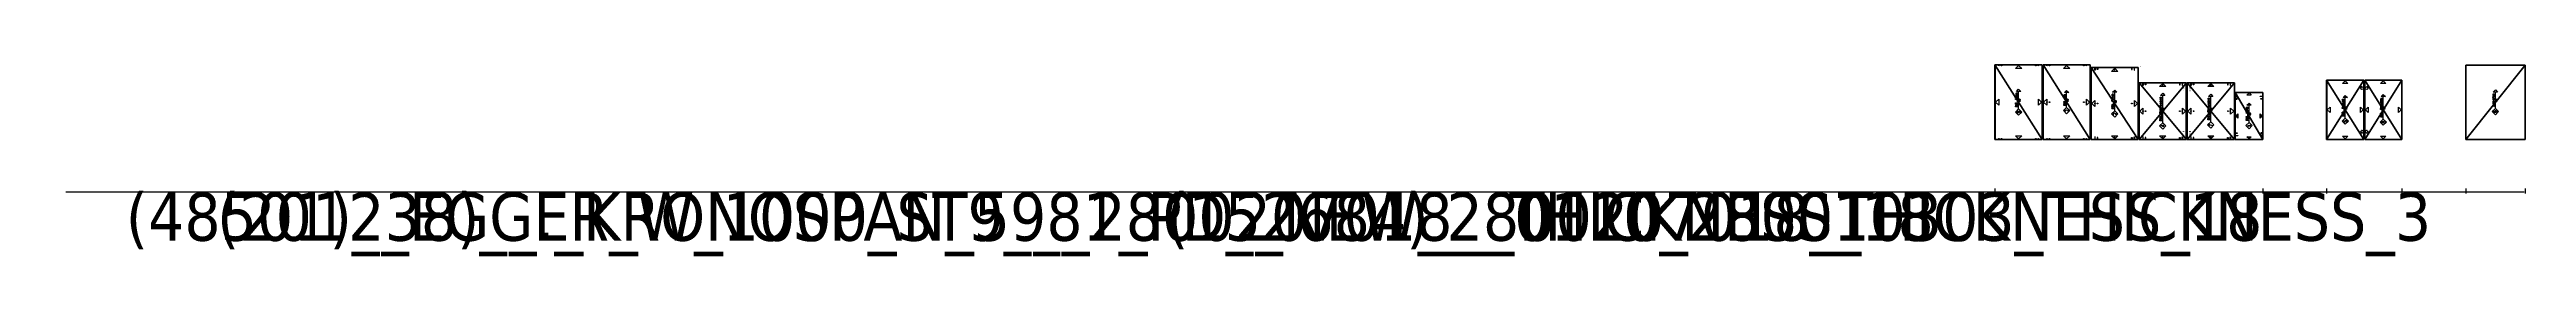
# Model space of a CAD drawing. Header units: millimetres. Extents: x -31438 to 17, y -1488 to 953.
import ezdxf

# ---------------------------------------------------------------- set-up
doc = ezdxf.new("R2010")
doc.units = ezdxf.units.MM
doc.header["$LTSCALE"] = 25.4
doc.layers.get('0').update_dxf_attribs({"true_color": 0xffffff})
for name, color, linetype, true_color in [('ABF_cuttingLines', 32, 'Continuous', 0xcc6600), ('ABF_edgeBanding', 32, 'Continuous', 0xcc5400), ('ABF_Label', 172, 'Continuous', 0x0000cc), ('D7-DEPTHF-$44817', 134, 'Continuous', 0x009987), ('D8-DEPTH12-$38878', 252, 'Continuous', 0x777799), ('DEPTH13-ARTICLE96053', 252, 'Continuous', 0x777799), ('DEPTH3.0-ARTICLE46331', 190, 'Continuous', 0x9900ff), ('DSIDE-4.5', 190, 'Continuous', 0x9900ff), ('DSIDE-8', 22, 'Continuous', 0xcc4400), ('Dside4.5', 134, 'Continuous', 0x009987)]:
    doc.layers.add(name, color=color, linetype=linetype, true_color=true_color)
doc.styles.add('Tahoma', font='')
doc.styles.get('Tahoma').set_extended_font_data('Tahoma')
doc.dimstyles.new('DimStyle1', dxfattribs={"dimtxt": 614.339914, "dimasz": 12.7, "dimexe": 12.7, "dimexo": 12.7, "dimgap": 2.54, "dimtad": 4, "dimtih": 1, "dimtoh": 1, "dimdec": 1, "dimzin": 0, "dimdsep": 46, "dimtxsty": 'Tahoma', "dimcen": 0.09, "dimadec": 0, "dimazin": 0, "dimtfac": 1, "dimtdec": 4, "dimtofl": 0, "dimtmove": 0, "dimatfit": 3, "dimfxl": 1, "dimtolj": 1, "dimtzin": 0, "dimarcsym": 0})

# ---------------------------------------------------------------- blocks, each defined once
blk = doc.blocks.new('Group145#1')
at = {"layer": 'ABF_Label', "color": 0}
for p, q in [((-82, 4), (-80, 10)), ((-82, -5), (-82, 4)), ((-80, 0), (-82, -5)), ((-80, 10), (-75, 13)), ((-75, 3), (-80, 0)), ((-75, 13), (-71, 11)), ((-70, 1), (-75, 3)), ((-71, 11), (-69, 8)), ((-68, -5), (-70, 1)), ((-50, 0), (83, 0)), ((-34, 20), (-34, 22)), ((-34, 22), (-32, 22)), ((-33, 20), (-34, 20)), ((-34, 20), (-34, 20)), ((-34, 10), (-34, 12)), ((-34, 12), (-34, 12)), ((-34, 12), (-32, 11)), ((-33, 9), (-34, 10)), ((-32, 21), (-33, 20)), ((-30, 9), (-33, 9)), ((-32, 22), (-30, 22)), ((-31, 21), (-32, 21)), ((-32, 16), (-32, 17)), ((-32, 17), (-31, 17)), ((-30, 16), (-32, 16)), ((-32, 11), (-30, 10)), ((-30, 21), (-31, 21)), ((-31, 17), (-28, 18)), ((-30, 22), (-28, 22)), ((-29, 21), (-30, 21)), ((-29, 15), (-30, 16)), ((-30, 10), (-29, 11)), ((-28, 9), (-30, 9)), ((-28, 21), (-29, 21)), ((-28, 15), (-29, 15)), ((-29, 11), (-28, 11)), ((-28, 22), (-27, 22)), ((-28, 20), (-28, 21)), ((-28, 19), (-28, 20)), ((-28, 18), (-28, 19)), ((-26, 18), (-28, 16)), ((-28, 16), (-28, 16)), ((-28, 16), (-27, 16)), ((-27, 14), (-28, 15)), ((-28, 11), (-27, 12)), ((-27, 10), (-28, 9)), ((-27, 22), (-26, 21)), ((-27, 16), (-26, 15)), ((-27, 13), (-27, 14)), ((-27, 12), (-27, 13)), ((-26, 11), (-27, 10)), ((-26, 21), (-26, 19)), ((-26, 19), (-26, 18)), ((-26, 15), (-26, 15)), ((-26, 15), (-25, 13)), ((-25, 13), (-26, 11)), ((-24, 17), (-24, 19)), ((-24, 19), (-22, 19)), ((-22, 18), (-24, 17)), ((-24, 17), (-24, 17)), ((-24, 14), (-23, 15)), ((-24, 12), (-24, 14)), ((-24, 11), (-24, 12)), ((-24, 10), (-24, 11)), ((-23, 9), (-24, 10)), ((-23, 15), (-21, 15)), ((-22, 13), (-23, 12)), ((-23, 12), (-22, 11)), ((-21, 9), (-23, 9)), ((-22, 19), (-21, 19)), ((-21, 18), (-22, 18)), ((-21, 14), (-22, 13)), ((-22, 11), (-21, 10)), ((-21, 19), (-19, 19)), ((-20, 18), (-21, 18)), ((-21, 15), (-18, 16)), ((-20, 14), (-21, 14)), ((-21, 10), (-19, 11)), ((-20, 9), (-21, 9)), ((-19, 17), (-20, 18)), ((-18, 14), (-20, 14)), ((-19, 9), (-20, 9)), ((-19, 19), (-18, 18)), ((-18, 17), (-19, 17)), ((-19, 11), (-18, 12)), ((-18, 10), (-19, 10)), ((-19, 10), (-19, 9)), ((-18, 18), (-17, 17)), ((-18, 16), (-18, 17)), ((-18, 16), (-18, 16)), ((-18, 12), (-18, 14)), ((-18, 9), (-18, 10)), ((-17, 9), (-18, 9)), ((-17, 17), (-17, 16)), ((-17, 16), (-17, 9)), ((-15, 11), (-13, 14)), ((-15, 7), (-15, 11)), ((-15, 11), (-15, 11)), ((-14, 7), (-15, 7)), ((-7, 9), (-14, 9)), ((-14, 9), (-14, 7)), ((-13, 14), (-13, 19)), ((-13, 19), (-7, 19)), ((-12, 14), (-13, 11)), ((-13, 11), (-9, 11)), ((-11, 18), (-12, 14)), ((-9, 18), (-11, 18)), ((-9, 11), (-9, 18)), ((-7, 19), (-7, 11)), ((-7, 11), (-6, 11)), ((-7, 7), (-7, 9)), ((-6, 7), (-7, 7)), ((-6, 11), (-6, 7)), ((-4, 9), (-4, 19)), ((-4, 19), (-3, 19)), ((-3, 9), (-4, 9)), ((-3, 19), (-3, 15)), ((-3, 15), (2, 15)), ((2, 14), (-3, 14)), ((-3, 14), (-3, 9)), ((2, 15), (2, 19)), ((2, 19), (3, 19)), ((2, 9), (2, 14)), ((3, 9), (2, 9)), ((3, 19), (3, 9)), ((5, 9), (8, 13)), ((7, 9), (5, 9)), ((6, 17), (7, 18)), ((6, 16), (6, 17)), ((6, 14), (6, 16)), ((8, 13), (6, 14)), ((7, 18), (8, 19)), ((8, 17), (7, 17)), ((7, 17), (7, 16)), ((7, 16), (7, 15)), ((7, 15), (8, 15)), ((10, 13), (7, 9)), ((8, 19), (9, 19)), ((9, 18), (8, 17)), ((8, 15), (9, 14)), ((9, 19), (13, 19)), ((11, 18), (9, 18)), ((9, 18), (9, 18)), ((9, 14), (10, 14)), ((10, 14), (11, 14)), ((11, 13), (10, 13)), ((11, 14), (11, 18)), ((11, 9), (11, 13)), ((13, 9), (11, 9)), ((13, 19), (13, 9)), ((20, 14), (21, 16)), ((21, 12), (20, 14)), ((21, 18), (23, 19)), ((21, 16), (21, 18)), ((21, 10), (21, 12)), ((23, 9), (21, 10)), ((23, 17), (22, 14)), ((22, 14), (23, 11)), ((23, 19), (25, 19)), ((25, 18), (23, 17)), ((23, 11), (25, 10)), ((25, 9), (23, 9)), ((25, 19), (26, 19)), ((26, 18), (25, 18)), ((25, 10), (26, 11)), ((26, 9), (25, 9)), ((26, 19), (28, 18)), ((26, 17), (26, 18)), ((27, 17), (26, 17)), ((26, 11), (28, 12)), ((27, 9), (26, 9)), ((26, 9), (26, 9)), ((28, 17), (27, 17)), ((28, 10), (27, 9)), ((28, 18), (28, 19)), ((28, 19), (36, 19)), ((28, 18), (28, 17)), ((31, 18), (28, 18)), ((28, 17), (28, 17)), ((28, 12), (28, 12)), ((28, 12), (28, 10)), ((31, 9), (31, 18)), ((33, 9), (31, 9)), ((36, 18), (33, 18)), ((33, 18), (33, 9)), ((36, 19), (36, 18)), ((37, 21), (37, 22)), ((37, 22), (39, 22)), ((39, 21), (37, 21)), ((38, 9), (38, 19)), ((38, 19), (39, 19)), ((39, 9), (38, 9)), ((39, 22), (39, 21)), ((39, 19), (39, 9)), ((42, 9), (42, 19)), ((42, 19), (43, 19)), ((43, 9), (42, 9)), ((43, 19), (43, 15)), ((43, 15), (48, 15)), ((48, 14), (43, 14)), ((43, 14), (43, 9)), ((48, 15), (48, 19)), ((48, 19), (49, 19)), ((48, 9), (48, 14)), ((49, 9), (48, 9)), ((49, 19), (49, 9)), ((52, 9), (52, 19)), ((52, 19), (53, 19)), ((53, 9), (52, 9)), ((53, 19), (53, 15)), ((53, 15), (54, 15)), ((54, 14), (53, 14)), ((53, 14), (53, 9)), ((54, 15), (55, 16)), ((58, 9), (54, 14)), ((55, 16), (55, 17)), ((55, 17), (56, 17)), ((56, 17), (57, 19)), ((57, 16), (56, 15)), ((56, 15), (56, 14)), ((56, 14), (60, 9)), ((57, 19), (58, 19)), ((58, 17), (57, 16)), ((58, 19), (59, 19)), ((59, 18), (58, 17)), ((60, 9), (58, 9)), ((59, 19), (59, 18)), ((59, 18), (59, 18)), ((60, 14), (62, 15)), ((60, 12), (60, 14)), ((60, 11), (60, 12)), ((61, 10), (60, 11)), ((61, 17), (61, 19)), ((61, 19), (62, 19)), ((62, 18), (61, 17)), ((61, 17), (61, 17)), ((62, 9), (61, 10)), ((62, 19), (64, 19)), ((64, 18), (62, 18)), ((62, 15), (64, 15)), ((63, 14), (62, 13)), ((62, 13), (62, 12)), ((62, 12), (62, 11)), ((62, 11), (64, 10)), ((63, 9), (62, 9)), ((65, 14), (63, 14)), ((64, 9), (63, 9)), ((64, 19), (65, 19)), ((65, 18), (64, 18)), ((64, 15), (66, 16)), ((64, 10), (65, 11)), ((65, 9), (64, 9)), ((65, 19), (67, 18)), ((65, 17), (65, 18)), ((66, 17), (65, 17)), ((66, 14), (65, 14)), ((65, 11), (66, 12)), ((66, 10), (65, 9)), ((66, 16), (66, 17)), ((66, 16), (66, 16)), ((66, 12), (66, 14)), ((66, 10), (66, 10)), ((66, 9), (66, 10)), ((68, 9), (66, 9)), ((67, 18), (67, 17)), ((67, 17), (68, 16)), ((68, 16), (68, 9)), ((-80, -10), (-82, -5)), ((-75, -12), (-80, -10)), ((-70, -10), (-75, -12)), ((-68, -5), (-70, -10)), ((5, -14), (6, -11)), ((6, -11), (9, -5)), ((6, -11), (12, -11)), ((9, -5), (12, -11)), ((12, -11), (13, -14)), ((15, -5), (18, -5)), ((15, -5), (15, -9)), ((15, -9), (15, -14)), ((15, -9), (18, -9)), ((15, -14), (18, -14)), ((20, -5), (18, -5)), ((18, -9), (20, -8)), ((18, -9), (20, -10)), ((18, -14), (20, -13)), ((20, -7), (20, -5)), ((20, -8), (20, -7)), ((20, -10), (21, -12)), ((21, -12), (20, -13)), ((22, -5), (22, -9)), ((22, -5), (28, -5)), ((22, -9), (27, -9)), ((22, -9), (22, -14))]:
    blk.add_line(p, q, dxfattribs=at)
for points in [[(-50, 0, 0), (-75, -25, 0), (-101, 0, 0), (-75, 25, 0), (-50, 0, 0)], [(83, 18, 0), (101, 0, 0), (83, -18, 0), (83, 18, 0)]]:
    blk.add_polyline3d(points, close=True, dxfattribs=at)
blk = doc.blocks.new('Group153#1')
at = {"layer": 'ABF_cuttingLines', "color": 0}
blk.add_polyline3d([(-756, 950, 0), (-756, 2, 0), (-2, 2, 0), (-2, 950, 0), (-756, 950, 0)], close=True, dxfattribs=at)
blk = doc.blocks.new('_____ ______#4')
at = {"layer": 'ABF_cuttingLines', "color": 0}
for p, q in [((-756, 950), (-756, 2)), ((-2, 950), (-756, 950)), ((-756, 950, 3), (-756, 2, 3)), ((-2, 950, 3), (-756, 950, 3)), ((-756, 950), (-756, 2)), ((-756, 950, 3), (-756, 2, 3)), ((-756, 950), (-756, 950, 3)), ((-2, 950), (-756, 950)), ((-756, 950), (-756, 950, 3)), ((-2, 950, 3), (-756, 950, 3)), ((-2, 2), (-2, 950)), ((-2, 2, 3), (-2, 950, 3)), ((-2, 2), (-2, 950)), ((-2, 950), (-2, 950, 3)), ((-2, 2, 3), (-2, 950, 3)), ((-2, 950), (-2, 950, 3)), ((-756, 2), (-2, 2)), ((-756, 2, 3), (-2, 2, 3)), ((-756, 2), (-756, 2, 3)), ((-756, 2), (-2, 2)), ((-756, 2, 3), (-2, 2, 3)), ((-756, 2), (-756, 2, 3)), ((-2, 2), (-2, 2, 3)), ((-2, 2), (-2, 2, 3))]:
    blk.add_line(p, q, dxfattribs=at)
ref = blk.add_blockref('Group153#1', (0, 0, 3), dxfattribs=at)
ref.add_attrib('Skp_GroupInstanceName', '_ABF_cuttingLines', (0, 0), dxfattribs={"layer": '0', "height": 1})
at = {"layer": 'ABF_Label', "color": 0}
ref = blk.add_blockref('Group145#1', (-379, 476, 3), dxfattribs=dict(at, xscale=1.574803149606299, yscale=1.574803149606299, rotation=90))
ref.add_attrib('Skp_GroupInstanceName', '_ABF_Label', (0, 0), dxfattribs={"layer": '0', "height": 1})
at = {"color": 0}
mesh = blk.add_polyface(dxfattribs=at)
corners = [(-2, 950), (-756, 2), (-756, 950), (-2, 2)]
mesh.append_faces([[corners[k] for k in face] for face in [(0, 1, 2), (1, 0, 3)]], dxfattribs={"vtx0": -1, "color": 0})
at = {"color": 7, "true_color": 0xffffff}
mesh = blk.add_polyface(dxfattribs=at)
corners = [(-756, 2, 3), (-2, 950, 3), (-756, 950, 3), (-2, 2, 3)]
mesh.append_faces([[corners[k] for k in face] for face in [(0, 1, 2), (1, 0, 3)]], dxfattribs={"vtx0": -1, "color": 7})
at = {"color": 0}
mesh = blk.add_polyface(dxfattribs=at)
corners = [(-756, 950, 3), (-756, 2), (-756, 2, 3), (-756, 950)]
mesh.append_faces([[corners[k] for k in face] for face in [(0, 1, 2), (1, 0, 3)]], dxfattribs={"vtx0": -1, "color": 0})
mesh = blk.add_polyface(dxfattribs=at)
corners = [(-756, 950, 3), (-2, 950), (-756, 950), (-2, 950, 3)]
mesh.append_faces([[corners[k] for k in face] for face in [(0, 1, 2), (1, 0, 3)]], dxfattribs={"vtx0": -1, "color": 0})
mesh = blk.add_polyface(dxfattribs=at)
corners = [(-2, 950), (-2, 2, 3), (-2, 2), (-2, 950, 3)]
mesh.append_faces([[corners[k] for k in face] for face in [(0, 1, 2), (1, 0, 3)]], dxfattribs={"vtx0": -1, "color": 0})
mesh = blk.add_polyface(dxfattribs=at)
corners = [(-2, 2, 3), (-756, 2), (-2, 2), (-756, 2, 3)]
mesh.append_faces([[corners[k] for k in face] for face in [(0, 1, 2), (1, 0, 3)]], dxfattribs={"vtx0": -1, "color": 0})
blk = doc.blocks.new('_152684____0110_280010303_THICKNESS_3')
at = {"color": 0}
ref = blk.add_blockref('_____ ______#4', (2, -2), dxfattribs=at)
ref.add_attrib('Skp_GroupInstanceName', '__6. Задня стінка', (0, 0), dxfattribs={"height": 1})
blk = doc.blocks.new('Group376#1')
at = {"layer": 'DEPTH13-ARTICLE96053', "color": 0}
blk.add_circle((-21.5, 0), 17.5, dxfattribs=at)
at = {"layer": 'DEPTH3.0-ARTICLE46331', "color": 0}
for centre in [(-31, 22.5), (-31, -22.5)]:
    blk.add_circle(centre, 1, dxfattribs=at)
blk = doc.blocks.new('Group378#1')
at = {"layer": 'DEPTH13-ARTICLE96053', "color": 0}
blk.add_circle((-21.5, 0), 17.5, dxfattribs=at)
at = {"layer": 'DEPTH3.0-ARTICLE46331', "color": 0}
for centre in [(-31, 22.5), (-31, -22.5)]:
    blk.add_circle(centre, 1, dxfattribs=at)
blk = doc.blocks.new('Group149#1')
at = {"layer": 'ABF_Label', "color": 0}
for p, q in [((-106, 7), (-104, 11)), ((-104, 4), (-106, 7)), ((-105, -1), (-100, 2)), ((-104, 11), (-100, 13)), ((-104, 4), (-100, 2)), ((-100, 13), (-95, 11)), ((-95, 4), (-100, 2)), ((-100, 2), (-94, -1)), ((-95, 11), (-93, 7)), ((-93, 7), (-95, 4)), ((-74, 0), (107, 0)), ((-57, 7), (-57, 24)), ((-57, 24), (-53, 24)), ((-53, 7), (-57, 7)), ((-53, 23), (-56, 23)), ((-56, 23), (-56, 8)), ((-56, 8), (-53, 8)), ((-53, 24), (-53, 23)), ((-53, 8), (-53, 7)), ((-52, 10), (-48, 24)), ((-50, 10), (-52, 10)), ((-49, 14), (-50, 10)), ((-47, 22), (-49, 16)), ((-49, 16), (-45, 16)), ((-44, 14), (-49, 14)), ((-48, 24), (-45, 24)), ((-45, 16), (-47, 22)), ((-45, 24), (-41, 10)), ((-43, 10), (-44, 14)), ((-41, 10), (-43, 10)), ((-39, 21), (-39, 22)), ((-39, 22), (-37, 22)), ((-37, 21), (-39, 21)), ((-39, 10), (-39, 12)), ((-39, 12), (-37, 12)), ((-33, 10), (-39, 10)), ((-37, 22), (-36, 24)), ((-37, 12), (-37, 21)), ((-36, 24), (-35, 24)), ((-35, 24), (-35, 12)), ((-35, 12), (-33, 12)), ((-33, 12), (-33, 10)), ((-31, 23), (-31, 24)), ((-31, 24), (-26, 24)), ((-27, 23), (-31, 23)), ((-31, 7), (-31, 8)), ((-31, 8), (-27, 8)), ((-26, 7), (-31, 7)), ((-27, 8), (-27, 23)), ((-26, 24), (-26, 7)), ((-19, 8), (-19, 9)), ((-19, 9), (-9, 9)), ((-9, 8), (-19, 8)), ((-9, 9), (-9, 8)), ((-9, 9), (-9, 9)), ((-9, 8), (-9, 9)), ((-9, 9), (1, 9)), ((-9, 8), (-9, 8)), ((1, 8), (-9, 8)), ((1, 8), (1, 12)), ((1, 12), (2, 12)), ((1, 9), (1, 8)), ((2, 8), (1, 8)), ((2, 12), (3, 17)), ((11, 11), (2, 11)), ((2, 11), (2, 8)), ((3, 17), (4, 24)), ((5, 16), (3, 12)), ((3, 12), (10, 12)), ((4, 24), (11, 24)), ((6, 22), (5, 16)), ((10, 22), (6, 22)), ((10, 12), (10, 22)), ((11, 24), (11, 12)), ((11, 12), (13, 12)), ((11, 8), (11, 11)), ((13, 8), (11, 8)), ((13, 12), (13, 8)), ((14, 10), (14, 20)), ((14, 20), (18, 20)), ((18, 10), (14, 10)), ((17, 19), (16, 19)), ((16, 19), (16, 16)), ((16, 16), (18, 16)), ((18, 15), (16, 15)), ((16, 15), (16, 12)), ((16, 12), (17, 12)), ((18, 19), (17, 19)), ((17, 12), (19, 12)), ((18, 20), (19, 20)), ((19, 19), (18, 19)), ((18, 16), (19, 16)), ((19, 15), (18, 15)), ((20, 11), (18, 10)), ((19, 20), (20, 20)), ((20, 18), (19, 19)), ((19, 17), (20, 18)), ((19, 16), (19, 17)), ((19, 17), (19, 17)), ((20, 14), (19, 15)), ((19, 15), (19, 15)), ((19, 12), (20, 13)), ((19, 12), (19, 12)), ((20, 20), (21, 19)), ((20, 18), (20, 18)), ((21, 17), (20, 16)), ((20, 16), (20, 16)), ((20, 16), (21, 15)), ((20, 13), (20, 14)), ((20, 13), (20, 13)), ((21, 11), (20, 11)), ((21, 19), (21, 18)), ((21, 18), (21, 17)), ((21, 15), (22, 13)), ((22, 12), (21, 11)), ((22, 13), (22, 12)), ((23, 15), (24, 19)), ((24, 12), (23, 15)), ((24, 19), (27, 21)), ((28, 10), (24, 12)), ((26, 19), (25, 18)), ((25, 18), (25, 18)), ((25, 18), (25, 16)), ((25, 16), (30, 16)), ((31, 15), (25, 15)), ((25, 15), (25, 13)), ((25, 13), (28, 12)), ((27, 19), (26, 19)), ((27, 21), (29, 20)), ((28, 19), (27, 19)), ((29, 18), (28, 19)), ((28, 12), (29, 12)), ((29, 10), (28, 10)), ((29, 20), (30, 19)), ((30, 18), (29, 18)), ((29, 12), (30, 12)), ((30, 11), (29, 10)), ((30, 19), (31, 18)), ((30, 16), (30, 18)), ((30, 12), (31, 13)), ((31, 11), (30, 11)), ((30, 11), (30, 11)), ((31, 18), (31, 16)), ((31, 16), (31, 15)), ((31, 13), (31, 13)), ((31, 13), (31, 13)), ((31, 13), (31, 11)), ((33, 7), (33, 20)), ((33, 20), (35, 20)), ((35, 7), (33, 7)), ((35, 20), (35, 19)), ((35, 19), (36, 20)), ((36, 19), (35, 18)), ((35, 18), (35, 12)), ((35, 12), (36, 12)), ((36, 10), (35, 11)), ((35, 11), (35, 7)), ((36, 20), (38, 21)), ((37, 19), (36, 19)), ((36, 12), (37, 12)), ((37, 10), (36, 10)), ((39, 18), (37, 19)), ((37, 12), (39, 13)), ((40, 12), (37, 10)), ((38, 21), (40, 19)), ((40, 15), (39, 18)), ((39, 13), (40, 15)), ((40, 19), (41, 16)), ((41, 16), (40, 12)), ((43, 22), (43, 24)), ((43, 24), (45, 24)), ((45, 22), (43, 22)), ((43, 10), (43, 20)), ((43, 20), (45, 20)), ((45, 10), (43, 10)), ((45, 24), (45, 22)), ((45, 20), (45, 10)), ((53, 10), (53, 20)), ((53, 20), (60, 20)), ((54, 10), (53, 10)), ((59, 19), (54, 19)), ((54, 19), (54, 10)), ((59, 10), (59, 19)), ((60, 10), (59, 10)), ((60, 20), (60, 10)), ((63, 7), (63, 20)), ((63, 20), (64, 20)), ((64, 7), (63, 7)), ((64, 20), (64, 19)), ((64, 19), (66, 20)), ((66, 19), (64, 18)), ((64, 18), (64, 12)), ((64, 12), (65, 12)), ((66, 10), (64, 11)), ((64, 11), (64, 7)), ((65, 12), (67, 12)), ((66, 20), (67, 21)), ((67, 19), (66, 19)), ((67, 10), (66, 10)), ((67, 21), (70, 19)), ((69, 18), (67, 19)), ((67, 12), (69, 13)), ((70, 12), (67, 10)), ((69, 15), (69, 18)), ((69, 13), (69, 15)), ((70, 19), (71, 16)), ((71, 16), (70, 12)), ((72, 15), (74, 16)), ((72, 13), (72, 15)), ((72, 12), (72, 13)), ((73, 11), (72, 12)), ((73, 18), (73, 20)), ((73, 20), (74, 20)), ((74, 19), (73, 18)), ((73, 18), (73, 18)), ((74, 10), (73, 11)), ((74, 20), (76, 20)), ((76, 19), (74, 19)), ((74, 16), (76, 17)), ((75, 15), (74, 15)), ((74, 15), (74, 13)), ((74, 13), (74, 12)), ((74, 12), (76, 12)), ((75, 10), (74, 10)), ((77, 15), (75, 15)), ((76, 10), (75, 10)), ((76, 20), (77, 20)), ((77, 19), (76, 19)), ((76, 17), (78, 17)), ((76, 12), (77, 12)), ((77, 11), (76, 10)), ((77, 20), (79, 20)), ((78, 18), (77, 19)), ((77, 19), (77, 19)), ((78, 16), (77, 15)), ((77, 12), (78, 13)), ((78, 11), (77, 11)), ((78, 17), (78, 18)), ((78, 17), (78, 17)), ((78, 13), (78, 16)), ((78, 12), (78, 11)), ((78, 10), (78, 12)), ((80, 10), (78, 10)), ((79, 20), (79, 19)), ((79, 19), (80, 17)), ((80, 17), (80, 10)), ((82, 10), (82, 20)), ((82, 20), (86, 20)), ((86, 10), (82, 10)), ((85, 19), (84, 19)), ((84, 19), (84, 16)), ((84, 16), (86, 16)), ((86, 15), (84, 15)), ((84, 15), (84, 12)), ((84, 12), (85, 12)), ((86, 19), (85, 19)), ((85, 12), (86, 12)), ((86, 20), (87, 20)), ((87, 19), (86, 19)), ((86, 16), (87, 17)), ((86, 16), (86, 16)), ((87, 15), (86, 15)), ((86, 12), (87, 12)), ((87, 11), (86, 10)), ((87, 20), (88, 20)), ((87, 18), (87, 19)), ((88, 18), (87, 18)), ((87, 17), (88, 18)), ((87, 17), (87, 17)), ((88, 14), (87, 15)), ((87, 15), (87, 15)), ((87, 12), (88, 13)), ((89, 11), (87, 11)), ((88, 20), (89, 19)), ((89, 17), (88, 16)), ((88, 16), (88, 16)), ((88, 16), (89, 15)), ((88, 13), (88, 14)), ((88, 13), (88, 13)), ((89, 19), (89, 18)), ((89, 18), (89, 17)), ((89, 15), (90, 13)), ((90, 13), (89, 12)), ((89, 12), (89, 11)), ((91, 22), (91, 24)), ((91, 24), (93, 24)), ((93, 22), (91, 22)), ((91, 10), (91, 20)), ((91, 20), (93, 20)), ((93, 10), (91, 10)), ((93, 24), (93, 22)), ((93, 20), (93, 10)), ((-107, -6), (-105, -1)), ((-105, -10), (-107, -6)), ((-100, -12), (-105, -10)), ((-94, -10), (-100, -12)), ((-94, -1), (-92, -6)), ((-92, -6), (-94, -10)), ((5, -14), (6, -11)), ((6, -11), (9, -5)), ((6, -11), (12, -11)), ((9, -5), (12, -11)), ((12, -11), (13, -14)), ((15, -5), (18, -5)), ((15, -5), (15, -9)), ((15, -9), (15, -14)), ((15, -9), (18, -9)), ((15, -14), (18, -14)), ((20, -5), (18, -5)), ((18, -9), (20, -8)), ((18, -9), (20, -10)), ((18, -14), (20, -13)), ((20, -7), (20, -5)), ((20, -8), (20, -7)), ((20, -10), (21, -12)), ((21, -12), (20, -13)), ((22, -5), (22, -9)), ((22, -5), (28, -5)), ((22, -9), (27, -9)), ((22, -9), (22, -14))]:
    blk.add_line(p, q, dxfattribs=at)
for points in [[(-74, 0, 0), (-99, -25, 0), (-125, 0, 0), (-99, 25, 0), (-74, 0, 0)], [(107, 18, 0), (125, 0, 0), (107, -18, 0), (107, 18, 0)]]:
    blk.add_polyline3d(points, close=True, dxfattribs=at)
blk = doc.blocks.new('Group154#1')
at = {"layer": 'ABF_cuttingLines', "color": 0}
blk.add_polyline3d([(-948.5, 754.5, 0), (-948.5, 3.5, 0), (-479.5, 3.5, 0), (-479.5, 754.5, 0), (-948.5, 754.5, 0)], close=True, dxfattribs=at)
blk = doc.blocks.new('Group155#1')
at = {"layer": 'ABF_edgeBanding', "color": 0}
for points in [[(-714, 748, 0), (-680, 713, 0), (-748, 713, 0), (-714, 748, 0)], [(-942, 379, 0), (-907, 413, 0), (-907, 345, 0), (-942, 379, 0)], [(-486, 379, 0), (-521, 345, 0), (-521, 413, 0), (-486, 379, 0)], [(-714, 10, 0), (-748, 45, 0), (-680, 45, 0), (-714, 10, 0)]]:
    blk.add_polyline3d(points, close=True, dxfattribs=at)
blk = doc.blocks.new('_____#22')
at = {"color": 0}
for p, q in [((-477.5, 756.5), (-950.5, 756.5)), ((-950.5, 756.5), (-950.5, 1.5)), ((-477.5, 756.5, 18), (-950.5, 756.5, 18)), ((-950.5, 756.5, 18), (-950.5, 1.5, 18)), ((-477.5, 756.5), (-950.5, 756.5)), ((-950.5, 756.5), (-950.5, 756.5, 18)), ((-477.5, 756.5, 18), (-950.5, 756.5, 18)), ((-950.5, 756.5), (-950.5, 1.5)), ((-950.5, 756.5, 18), (-950.5, 1.5, 18)), ((-950.5, 756.5), (-950.5, 756.5, 18)), ((-477.5, 1.5), (-477.5, 756.5)), ((-477.5, 1.5, 18), (-477.5, 756.5, 18)), ((-477.5, 756.5), (-477.5, 756.5, 18)), ((-477.5, 1.5), (-477.5, 756.5)), ((-477.5, 756.5), (-477.5, 756.5, 18)), ((-477.5, 1.5, 18), (-477.5, 756.5, 18)), ((-950.5, 1.5), (-477.5, 1.5)), ((-950.5, 1.5, 18), (-477.5, 1.5, 18)), ((-950.5, 1.5), (-950.5, 1.5, 18)), ((-950.5, 1.5), (-477.5, 1.5)), ((-950.5, 1.5, 18), (-477.5, 1.5, 18)), ((-950.5, 1.5), (-950.5, 1.5, 18)), ((-477.5, 1.5), (-477.5, 1.5, 18)), ((-477.5, 1.5), (-477.5, 1.5, 18))]:
    blk.add_line(p, q, dxfattribs=at)
ref = blk.add_blockref('Group376#1', (-950.5, 656.5, 18), dxfattribs=dict(at, rotation=180))
ref.add_attrib('Skp_GroupInstanceName', '_ABF_hingeCup', (0, 0), dxfattribs={"height": 1})
ref = blk.add_blockref('Group378#1', (-950.5, 101.5, 18), dxfattribs=dict(at, rotation=180))
ref.add_attrib('Skp_GroupInstanceName', '_ABF_hingeCup', (0, 0), dxfattribs={"height": 1})
at = {"layer": 'ABF_cuttingLines', "color": 0}
ref = blk.add_blockref('Group154#1', (0, 0, 18), dxfattribs=at)
ref.add_attrib('Skp_GroupInstanceName', '_ABF_cuttingLines', (0, 0), dxfattribs={"layer": '0', "height": 1})
at = {"layer": 'ABF_edgeBanding', "color": 0}
ref = blk.add_blockref('Group155#1', (0, 0, 18), dxfattribs=at)
ref.add_attrib('Skp_GroupInstanceName', '_ABF_edgeBanding', (0, 0), dxfattribs={"layer": '0', "height": 1})
at = {"layer": 'ABF_Label', "color": 0}
ref = blk.add_blockref('Group149#1', (-714, 379, 18), dxfattribs=dict(at, xscale=1.574803149606299, yscale=1.574803149606299, rotation=90))
ref.add_attrib('Skp_GroupInstanceName', '_ABF_Label', (0, 0), dxfattribs={"layer": '0', "height": 1})
at = {"color": 0}
mesh = blk.add_polyface(dxfattribs=at)
corners = [(-477.5, 756.5), (-950.5, 1.5), (-950.5, 756.5), (-477.5, 1.5)]
mesh.append_faces([[corners[k] for k in face] for face in [(0, 1, 2), (1, 0, 3)]], dxfattribs={"vtx0": -1, "color": 0})
at = {"color": 7, "true_color": 0xffffff}
mesh = blk.add_polyface(dxfattribs=at)
corners = [(-477.5, 1.5, 18), (-950.5, 756.5, 18), (-950.5, 1.5, 18), (-477.5, 756.5, 18)]
mesh.append_faces([[corners[k] for k in face] for face in [(0, 1, 2), (1, 0, 3)]], dxfattribs={"vtx0": -1, "color": 7})
at = {"color": 0}
mesh = blk.add_polyface(dxfattribs=at)
corners = [(-950.5, 756.5, 18), (-477.5, 756.5), (-950.5, 756.5), (-477.5, 756.5, 18)]
mesh.append_faces([[corners[k] for k in face] for face in [(0, 1, 2), (1, 0, 3)]], dxfattribs={"vtx0": -1, "color": 0})
mesh = blk.add_polyface(dxfattribs=at)
corners = [(-950.5, 756.5, 18), (-950.5, 1.5), (-950.5, 1.5, 18), (-950.5, 756.5)]
mesh.append_faces([[corners[k] for k in face] for face in [(0, 1, 2), (1, 0, 3)]], dxfattribs={"vtx0": -1, "color": 0})
mesh = blk.add_polyface(dxfattribs=at)
corners = [(-477.5, 756.5), (-477.5, 1.5, 18), (-477.5, 1.5), (-477.5, 756.5, 18)]
mesh.append_faces([[corners[k] for k in face] for face in [(0, 1, 2), (1, 0, 3)]], dxfattribs={"vtx0": -1, "color": 0})
mesh = blk.add_polyface(dxfattribs=at)
corners = [(-477.5, 1.5, 18), (-950.5, 1.5), (-477.5, 1.5), (-950.5, 1.5, 18)]
mesh.append_faces([[corners[k] for k in face] for face in [(0, 1, 2), (1, 0, 3)]], dxfattribs={"vtx0": -1, "color": 0})
blk = doc.blocks.new('Group372#1')
at = {"layer": 'DEPTH13-ARTICLE96053', "color": 0}
blk.add_circle((21.5, 0), 17.5, dxfattribs=at)
at = {"layer": 'DEPTH3.0-ARTICLE46331', "color": 0}
for centre in [(31, 22.5), (31, -22.5)]:
    blk.add_circle(centre, 1, dxfattribs=at)
blk = doc.blocks.new('Group374#1')
at = {"layer": 'DEPTH13-ARTICLE96053', "color": 0}
blk.add_circle((21.5, 0), 17.5, dxfattribs=at)
at = {"layer": 'DEPTH3.0-ARTICLE46331', "color": 0}
for centre in [(31, 22.5), (31, -22.5)]:
    blk.add_circle(centre, 1, dxfattribs=at)
blk = doc.blocks.new('Group143#1')
at = {"layer": 'ABF_Label', "color": 0}
for p, q in [((-96, 13), (-99, 1)), ((-99, 1), (-92, 4)), ((-86, 13), (-96, 13)), ((-92, 4), (-86, 1)), ((-86, 1), (-85, -4)), ((-66, 0), (99, 0)), ((-50, 7), (-50, 24)), ((-50, 24), (-45, 24)), ((-45, 7), (-50, 7)), ((-45, 23), (-48, 23)), ((-48, 23), (-48, 8)), ((-48, 8), (-45, 8)), ((-45, 24), (-45, 23)), ((-45, 8), (-45, 7)), ((-44, 10), (-40, 24)), ((-43, 10), (-44, 10)), ((-41, 14), (-43, 10)), ((-39, 22), (-41, 16)), ((-41, 16), (-37, 16)), ((-36, 14), (-41, 14)), ((-40, 24), (-38, 24)), ((-37, 16), (-39, 22)), ((-38, 24), (-33, 10)), ((-35, 10), (-36, 14)), ((-33, 10), (-35, 10)), ((-31, 21), (-31, 22)), ((-31, 22), (-30, 22)), ((-29, 21), (-31, 21)), ((-31, 10), (-31, 12)), ((-31, 12), (-29, 12)), ((-25, 10), (-31, 10)), ((-30, 22), (-29, 24)), ((-29, 24), (-27, 24)), ((-29, 12), (-29, 21)), ((-27, 24), (-27, 12)), ((-27, 12), (-25, 12)), ((-25, 12), (-25, 10)), ((-23, 23), (-23, 24)), ((-23, 24), (-18, 24)), ((-20, 23), (-23, 23)), ((-23, 7), (-23, 8)), ((-23, 8), (-20, 8)), ((-18, 7), (-23, 7)), ((-20, 8), (-20, 23)), ((-18, 24), (-18, 7)), ((-11, 8), (-11, 9)), ((-11, 9), (-2, 9)), ((-2, 8), (-11, 8)), ((-2, 9), (-1, 9)), ((-2, 8), (-2, 9)), ((-2, 9), (9, 9)), ((-1, 8), (-2, 8)), ((9, 8), (-2, 8)), ((-1, 9), (-1, 8)), ((9, 12), (11, 17)), ((9, 8), (9, 12)), ((9, 12), (9, 12)), ((9, 9), (9, 8)), ((10, 8), (9, 8)), ((19, 11), (10, 11)), ((10, 11), (10, 8)), ((11, 17), (12, 24)), ((13, 16), (11, 12)), ((11, 12), (17, 12)), ((12, 24), (19, 24)), ((17, 22), (13, 22)), ((13, 22), (13, 16)), ((17, 12), (17, 22)), ((19, 24), (19, 12)), ((19, 12), (20, 12)), ((19, 8), (19, 11)), ((20, 8), (19, 8)), ((20, 12), (20, 8)), ((22, 10), (22, 20)), ((22, 20), (25, 20)), ((26, 10), (22, 10)), ((25, 19), (23, 19)), ((23, 19), (23, 16)), ((23, 16), (25, 16)), ((25, 15), (23, 15)), ((23, 15), (23, 12)), ((23, 12), (25, 12)), ((25, 20), (27, 20)), ((26, 19), (25, 19)), ((25, 16), (26, 16)), ((26, 15), (25, 15)), ((25, 12), (26, 12)), ((27, 19), (26, 19)), ((26, 16), (27, 17)), ((27, 15), (26, 15)), ((26, 12), (27, 12)), ((27, 11), (26, 10)), ((27, 20), (28, 20)), ((27, 18), (27, 19)), ((27, 18), (27, 18)), ((27, 17), (27, 18)), ((27, 17), (27, 17)), ((28, 14), (27, 15)), ((27, 12), (28, 13)), ((28, 11), (27, 11)), ((28, 20), (29, 19)), ((29, 17), (28, 16)), ((28, 16), (28, 16)), ((28, 16), (29, 15)), ((28, 13), (28, 14)), ((28, 13), (28, 13)), ((29, 12), (28, 11)), ((29, 19), (29, 18)), ((29, 18), (29, 17)), ((29, 15), (30, 13)), ((30, 13), (29, 12)), ((31, 15), (32, 19)), ((32, 12), (31, 15)), ((32, 19), (35, 21)), ((33, 18), (32, 18)), ((32, 18), (32, 16)), ((32, 16), (37, 16)), ((39, 15), (32, 15)), ((32, 15), (33, 13)), ((35, 10), (32, 12)), ((34, 19), (33, 18)), ((33, 13), (35, 12)), ((35, 19), (34, 19)), ((35, 21), (37, 20)), ((36, 19), (35, 19)), ((35, 12), (37, 12)), ((36, 10), (35, 10)), ((37, 18), (36, 19)), ((37, 11), (36, 10)), ((37, 20), (38, 19)), ((37, 16), (37, 18)), ((37, 18), (37, 18)), ((37, 12), (38, 13)), ((37, 12), (37, 12)), ((38, 11), (37, 11)), ((38, 19), (39, 18)), ((38, 13), (39, 13)), ((39, 11), (38, 11)), ((39, 18), (39, 16)), ((39, 16), (39, 15)), ((39, 13), (39, 13)), ((39, 13), (39, 11)), ((41, 7), (41, 20)), ((41, 20), (42, 20)), ((42, 7), (41, 7)), ((42, 20), (42, 19)), ((42, 19), (44, 20)), ((44, 19), (42, 18)), ((42, 18), (42, 12)), ((42, 12), (43, 12)), ((43, 10), (42, 11)), ((42, 11), (42, 7)), ((43, 12), (44, 12)), ((45, 10), (43, 10)), ((44, 20), (45, 21)), ((45, 19), (44, 19)), ((44, 12), (46, 13)), ((45, 21), (48, 19)), ((47, 18), (45, 19)), ((48, 12), (45, 10)), ((46, 13), (47, 15)), ((47, 15), (47, 18)), ((48, 19), (49, 16)), ((49, 16), (48, 12)), ((51, 22), (51, 24)), ((51, 24), (52, 24)), ((52, 22), (51, 22)), ((51, 10), (51, 20)), ((51, 20), (52, 20)), ((52, 10), (51, 10)), ((52, 24), (52, 22)), ((52, 20), (52, 10)), ((59, 10), (59, 12)), ((59, 12), (59, 12)), ((59, 12), (59, 12)), ((59, 12), (60, 12)), ((60, 10), (59, 10)), ((60, 12), (61, 14)), ((60, 12), (60, 12)), ((60, 12), (60, 12)), ((61, 11), (60, 10)), ((60, 10), (60, 10)), ((61, 18), (61, 20)), ((61, 20), (68, 20)), ((61, 17), (61, 18)), ((61, 14), (61, 17)), ((62, 12), (61, 11)), ((61, 11), (61, 11)), ((63, 14), (62, 12)), ((62, 12), (62, 12)), ((66, 19), (63, 19)), ((63, 19), (63, 17)), ((63, 17), (63, 16)), ((63, 16), (63, 14)), ((66, 10), (66, 19)), ((68, 10), (66, 10)), ((68, 20), (68, 10)), ((70, 22), (70, 24)), ((70, 24), (72, 24)), ((72, 22), (70, 22)), ((70, 10), (70, 20)), ((70, 20), (72, 20)), ((72, 10), (70, 10)), ((72, 24), (72, 22)), ((72, 20), (72, 10)), ((74, 10), (74, 20)), ((74, 20), (78, 20)), ((78, 10), (74, 10)), ((78, 19), (76, 19)), ((76, 19), (76, 16)), ((76, 16), (78, 16)), ((78, 15), (76, 15)), ((76, 15), (76, 12)), ((76, 12), (77, 12)), ((77, 12), (79, 12)), ((78, 20), (80, 20)), ((79, 19), (78, 19)), ((78, 16), (79, 16)), ((79, 15), (78, 15)), ((80, 11), (78, 10)), ((80, 18), (79, 19)), ((79, 19), (79, 19)), ((79, 16), (79, 17)), ((79, 17), (80, 17)), ((80, 15), (79, 15)), ((79, 12), (80, 12)), ((80, 20), (81, 20)), ((80, 18), (80, 18)), ((80, 17), (80, 18)), ((81, 17), (80, 16)), ((80, 16), (80, 16)), ((80, 16), (81, 15)), ((80, 14), (80, 15)), ((80, 13), (80, 14)), ((80, 12), (80, 13)), ((80, 13), (80, 13)), ((81, 11), (80, 11)), ((81, 20), (81, 19)), ((81, 19), (82, 18)), ((82, 18), (81, 17)), ((81, 15), (82, 13)), ((82, 12), (81, 11)), ((82, 13), (82, 12)), ((84, 22), (84, 24)), ((84, 24), (86, 24)), ((86, 22), (84, 22)), ((84, 10), (84, 20)), ((84, 20), (85, 20)), ((85, 10), (84, 10)), ((85, 20), (85, 10)), ((86, 24), (86, 22)), ((-97, -11), (-99, -7)), ((-92, -12), (-97, -11)), ((-92, -12), (-86, -10)), ((-85, -4), (-86, -10)), ((5, -14), (6, -11)), ((6, -11), (9, -5)), ((6, -11), (12, -11)), ((9, -5), (12, -11)), ((12, -11), (13, -14)), ((15, -5), (18, -5)), ((15, -5), (15, -9)), ((15, -9), (15, -14)), ((15, -9), (18, -9)), ((15, -14), (18, -14)), ((20, -5), (18, -5)), ((18, -9), (20, -8)), ((18, -9), (20, -10)), ((18, -14), (20, -13)), ((20, -7), (20, -5)), ((20, -8), (20, -7)), ((20, -10), (21, -12)), ((21, -12), (20, -13)), ((22, -5), (22, -9)), ((22, -5), (28, -5)), ((22, -9), (27, -9)), ((22, -9), (22, -14))]:
    blk.add_line(p, q, dxfattribs=at)
for points in [[(-66, 0, 0), (-92, -25, 0), (-117, 0, 0), (-92, 25, 0), (-66, 0, 0)], [(99, 18, 0), (117, 0, 0), (99, -18, 0), (99, 18, 0)]]:
    blk.add_polyline3d(points, close=True, dxfattribs=at)
blk = doc.blocks.new('Group156#1')
at = {"layer": 'ABF_cuttingLines', "color": 0}
blk.add_polyline3d([(-472.5, 754.5, 0), (-472.5, 3.5, 0), (-3.5, 3.5, 0), (-3.5, 754.5, 0), (-472.5, 754.5, 0)], close=True, dxfattribs=at)
blk = doc.blocks.new('Group157#1')
at = {"layer": 'ABF_edgeBanding', "color": 0}
for points in [[(-238, 748, 0), (-204, 713, 0), (-272, 713, 0), (-238, 748, 0)], [(-466, 379, 0), (-431, 413, 0), (-431, 345, 0), (-466, 379, 0)], [(-10, 379, 0), (-45, 345, 0), (-45, 413, 0), (-10, 379, 0)], [(-238, 10, 0), (-272, 45, 0), (-204, 45, 0), (-238, 10, 0)]]:
    blk.add_polyline3d(points, close=True, dxfattribs=at)
blk = doc.blocks.new('_____#23')
at = {"color": 0}
for p, q in [((-1.5, 756.5), (-474.5, 756.5)), ((-474.5, 756.5), (-474.5, 1.5)), ((-1.5, 756.5, 18), (-474.5, 756.5, 18)), ((-474.5, 756.5, 18), (-474.5, 1.5, 18)), ((-1.5, 756.5), (-474.5, 756.5)), ((-474.5, 756.5), (-474.5, 756.5, 18)), ((-1.5, 756.5, 18), (-474.5, 756.5, 18)), ((-474.5, 756.5), (-474.5, 1.5)), ((-474.5, 756.5, 18), (-474.5, 1.5, 18)), ((-474.5, 756.5), (-474.5, 756.5, 18)), ((-1.5, 1.5), (-1.5, 756.5)), ((-1.5, 1.5, 18), (-1.5, 756.5, 18)), ((-1.5, 756.5), (-1.5, 756.5, 18)), ((-1.5, 1.5), (-1.5, 756.5)), ((-1.5, 756.5), (-1.5, 756.5, 18)), ((-1.5, 1.5, 18), (-1.5, 756.5, 18)), ((-474.5, 1.5), (-1.5, 1.5)), ((-474.5, 1.5, 18), (-1.5, 1.5, 18)), ((-474.5, 1.5), (-474.5, 1.5, 18)), ((-474.5, 1.5), (-1.5, 1.5)), ((-474.5, 1.5, 18), (-1.5, 1.5, 18)), ((-474.5, 1.5), (-474.5, 1.5, 18)), ((-1.5, 1.5), (-1.5, 1.5, 18)), ((-1.5, 1.5), (-1.5, 1.5, 18))]:
    blk.add_line(p, q, dxfattribs=at)
ref = blk.add_blockref('Group374#1', (-1.5, 656.5, 18), dxfattribs=dict(at, rotation=180))
ref.add_attrib('Skp_GroupInstanceName', '_ABF_hingeCup', (0, 0), dxfattribs={"height": 1})
ref = blk.add_blockref('Group372#1', (-1.5, 101.5, 18), dxfattribs=dict(at, rotation=180))
ref.add_attrib('Skp_GroupInstanceName', '_ABF_hingeCup', (0, 0), dxfattribs={"height": 1})
at = {"layer": 'ABF_cuttingLines', "color": 0}
ref = blk.add_blockref('Group156#1', (0, 0, 18), dxfattribs=at)
ref.add_attrib('Skp_GroupInstanceName', '_ABF_cuttingLines', (0, 0), dxfattribs={"layer": '0', "height": 1})
at = {"layer": 'ABF_edgeBanding', "color": 0}
ref = blk.add_blockref('Group157#1', (0, 0, 18), dxfattribs=at)
ref.add_attrib('Skp_GroupInstanceName', '_ABF_edgeBanding', (0, 0), dxfattribs={"layer": '0', "height": 1})
at = {"layer": 'ABF_Label', "color": 0}
ref = blk.add_blockref('Group143#1', (-238, 379, 18), dxfattribs=dict(at, xscale=1.574803149606299, yscale=1.574803149606299, rotation=90))
ref.add_attrib('Skp_GroupInstanceName', '_ABF_Label', (0, 0), dxfattribs={"layer": '0', "height": 1})
at = {"color": 0}
mesh = blk.add_polyface(dxfattribs=at)
corners = [(-1.5, 756.5), (-474.5, 1.5), (-474.5, 756.5), (-1.5, 1.5)]
mesh.append_faces([[corners[k] for k in face] for face in [(0, 1, 2), (1, 0, 3)]], dxfattribs={"vtx0": -1, "color": 0})
at = {"color": 7, "true_color": 0xffffff}
mesh = blk.add_polyface(dxfattribs=at)
corners = [(-1.5, 1.5, 18), (-474.5, 756.5, 18), (-474.5, 1.5, 18), (-1.5, 756.5, 18)]
mesh.append_faces([[corners[k] for k in face] for face in [(0, 1, 2), (1, 0, 3)]], dxfattribs={"vtx0": -1, "color": 7})
at = {"color": 0}
mesh = blk.add_polyface(dxfattribs=at)
corners = [(-474.5, 756.5, 18), (-1.5, 756.5), (-474.5, 756.5), (-1.5, 756.5, 18)]
mesh.append_faces([[corners[k] for k in face] for face in [(0, 1, 2), (1, 0, 3)]], dxfattribs={"vtx0": -1, "color": 0})
mesh = blk.add_polyface(dxfattribs=at)
corners = [(-474.5, 756.5, 18), (-474.5, 1.5), (-474.5, 1.5, 18), (-474.5, 756.5)]
mesh.append_faces([[corners[k] for k in face] for face in [(0, 1, 2), (1, 0, 3)]], dxfattribs={"vtx0": -1, "color": 0})
mesh = blk.add_polyface(dxfattribs=at)
corners = [(-1.5, 756.5), (-1.5, 1.5, 18), (-1.5, 1.5), (-1.5, 756.5, 18)]
mesh.append_faces([[corners[k] for k in face] for face in [(0, 1, 2), (1, 0, 3)]], dxfattribs={"vtx0": -1, "color": 0})
mesh = blk.add_polyface(dxfattribs=at)
corners = [(-1.5, 1.5, 18), (-474.5, 1.5), (-1.5, 1.5), (-474.5, 1.5, 18)]
mesh.append_faces([[corners[k] for k in face] for face in [(0, 1, 2), (1, 0, 3)]], dxfattribs={"vtx0": -1, "color": 0})
blk = doc.blocks.new('_201238___._KRONOSPAN_5981_PD__NEW_2800207018_THICKNESS_18')
at = {"color": 0}
ref = blk.add_blockref('_____#23', (-2045.5, -1.5), dxfattribs=at)
ref.add_attrib('Skp_GroupInstanceName', '__5. [А1] __Двері ліві', (0, 0), dxfattribs={"height": 1})
ref = blk.add_blockref('_____#22', (-1086.5, -1.5), dxfattribs=at)
ref.add_attrib('Skp_GroupInstanceName', '__8. [А1] __Двері праві', (0, 0), dxfattribs={"height": 1})
blk = doc.blocks.new('Group356#1')
at = {"layer": 'DSIDE-4.5', "color": 0, "extrusion": (0, 1, -4.99939e-16)}
blk.add_circle((0, -9), 2.25, dxfattribs=at)
at = {"layer": 'DSIDE-8', "color": 0, "extrusion": (0, 1, -4.99939e-16)}
blk.add_circle((-32, -9), 4, dxfattribs=at)
blk = doc.blocks.new('Group357#1')
at = {"layer": 'DSIDE-4.5', "color": 0}
blk.add_polyline3d([(2.25, 0, 0), (2.25, 34, 0), (-2.25, 34, 0), (-2.25, 0, 0), (2.25, 0, 0)], close=True, dxfattribs=at)
at = {"layer": 'DSIDE-8', "color": 0}
blk.add_polyline3d([(36, 0, 0), (36, 25, 0), (28, 25, 0), (28, 0, 0), (36, 0, 0)], close=True, dxfattribs=at)
blk = doc.blocks.new('Group360#1')
at = {"layer": 'DSIDE-4.5', "color": 0, "extrusion": (0, 1, -4.99939e-16)}
blk.add_circle((0, -9), 2.25, dxfattribs=at)
at = {"layer": 'DSIDE-8', "color": 0, "extrusion": (0, 1, -4.99939e-16)}
blk.add_circle((32, -9), 4, dxfattribs=at)
blk = doc.blocks.new('Group361#1')
at = {"layer": 'DSIDE-4.5', "color": 0}
blk.add_polyline3d([(-2.25, 0, 0), (-2.25, 34, 0), (2.25, 34, 0), (2.25, 0, 0), (-2.25, 0, 0)], close=True, dxfattribs=at)
at = {"layer": 'DSIDE-8', "color": 0}
blk.add_polyline3d([(-36, 0, 0), (-36, 25, 0), (-28, 25, 0), (-28, 0, 0), (-36, 0, 0)], close=True, dxfattribs=at)
blk = doc.blocks.new('Group364#1')
at = {"layer": 'DSIDE-4.5', "color": 0, "extrusion": (0, -1, 4.99939e-16)}
blk.add_circle((0, -9), 2.25, dxfattribs=at)
at = {"layer": 'DSIDE-8', "color": 0, "extrusion": (0, -1, 4.99939e-16)}
blk.add_circle((32, -9), 4, dxfattribs=at)
blk = doc.blocks.new('Group365#1')
at = {"layer": 'DSIDE-4.5', "color": 0}
blk.add_polyline3d([(2.25, 0, 0), (2.25, -34, 0), (-2.25, -34, 0), (-2.25, 0, 0), (2.25, 0, 0)], close=True, dxfattribs=at)
at = {"layer": 'DSIDE-8', "color": 0}
blk.add_polyline3d([(36, 0, 0), (36, -25, 0), (28, -25, 0), (28, 0, 0), (36, 0, 0)], close=True, dxfattribs=at)
blk = doc.blocks.new('Group368#1')
at = {"layer": 'DSIDE-4.5', "color": 0, "extrusion": (0, -1, 4.99939e-16)}
blk.add_circle((0, -9), 2.25, dxfattribs=at)
at = {"layer": 'DSIDE-8', "color": 0, "extrusion": (0, -1, 4.99939e-16)}
blk.add_circle((-32, -9), 4, dxfattribs=at)
blk = doc.blocks.new('Group369#1')
at = {"layer": 'DSIDE-4.5', "color": 0}
blk.add_polyline3d([(-2.25, 0, 0), (-2.25, -34, 0), (2.25, -34, 0), (2.25, 0, 0), (-2.25, 0, 0)], close=True, dxfattribs=at)
at = {"layer": 'DSIDE-8', "color": 0}
blk.add_polyline3d([(-36, 0, 0), (-36, -25, 0), (-28, -25, 0), (-28, 0, 0), (-36, 0, 0)], close=True, dxfattribs=at)
blk = doc.blocks.new('Group367#2')
at = {"layer": 'Dside4.5', "color": 0, "extrusion": (0, -1, 0)}
blk.add_circle((0, -9), 2.25, dxfattribs=at)
blk = doc.blocks.new('Group368#2')
at = {"layer": 'Dside4.5', "color": 0}
blk.add_polyline3d([(-2.25, 0, 0), (-2.25, 34, 0), (2.25, 34, 0), (2.25, 0, 0), (-2.25, 0, 0)], close=True, dxfattribs=at)
blk = doc.blocks.new('Group370#1')
at = {"layer": 'Dside4.5', "color": 0, "extrusion": (0, 1, 0)}
blk.add_circle((0, -9), 2.25, dxfattribs=at)
blk = doc.blocks.new('Group371#1')
at = {"layer": 'Dside4.5', "color": 0}
blk.add_polyline3d([(2.25, 0, 0), (2.25, -34, 0), (-2.25, -34, 0), (-2.25, 0, 0), (2.25, 0, 0)], close=True, dxfattribs=at)
blk = doc.blocks.new('Group135#1')
at = {"layer": 'ABF_Label', "color": 0}
for p, q in [((-81, 8), (-85, 4)), ((-78, 13), (-81, 8)), ((-78, 13), (-78, -12)), ((-53, 0), (86, 0)), ((-36, 7), (-36, 24)), ((-36, 24), (-31, 24)), ((-31, 7), (-36, 7)), ((-31, 23), (-34, 23)), ((-34, 23), (-34, 8)), ((-34, 8), (-31, 8)), ((-31, 24), (-31, 23)), ((-31, 10), (-26, 24)), ((-29, 10), (-31, 10)), ((-31, 8), (-31, 7)), ((-28, 14), (-29, 10)), ((-23, 14), (-28, 14)), ((-25, 22), (-27, 16)), ((-27, 16), (-23, 16)), ((-26, 24), (-24, 24)), ((-23, 16), (-25, 22)), ((-24, 24), (-20, 10)), ((-21, 10), (-23, 14)), ((-20, 10), (-21, 10)), ((-18, 21), (-18, 22)), ((-18, 22), (-16, 22)), ((-15, 21), (-18, 21)), ((-18, 10), (-18, 12)), ((-18, 12), (-15, 12)), ((-11, 10), (-18, 10)), ((-16, 22), (-15, 24)), ((-15, 24), (-14, 24)), ((-15, 12), (-15, 21)), ((-14, 24), (-14, 12)), ((-14, 12), (-11, 12)), ((-11, 12), (-11, 10)), ((-9, 23), (-9, 24)), ((-9, 24), (-4, 24)), ((-6, 23), (-9, 23)), ((-9, 7), (-9, 8)), ((-9, 8), (-6, 8)), ((-4, 7), (-9, 7)), ((-6, 8), (-6, 23)), ((-4, 24), (-4, 7)), ((2, 8), (2, 9)), ((2, 9), (12, 9)), ((12, 8), (2, 8)), ((12, 9), (13, 9)), ((12, 8), (12, 9)), ((12, 9), (22, 9)), ((13, 8), (12, 8)), ((22, 8), (12, 8)), ((13, 9), (13, 8)), ((22, 9), (22, 8)), ((23, 10), (23, 24)), ((23, 24), (25, 24)), ((32, 10), (23, 10)), ((25, 24), (25, 12)), ((25, 12), (31, 12)), ((31, 12), (31, 24)), ((31, 24), (33, 24)), ((32, 8), (32, 10)), ((34, 8), (32, 8)), ((33, 24), (33, 12)), ((33, 12), (34, 12)), ((34, 12), (34, 8)), ((35, 15), (36, 19)), ((36, 12), (35, 15)), ((36, 19), (40, 21)), ((40, 10), (36, 12)), ((38, 19), (37, 18)), ((37, 18), (37, 18)), ((37, 18), (37, 16)), ((37, 16), (42, 16)), ((43, 15), (37, 15)), ((37, 15), (38, 13)), ((39, 19), (38, 19)), ((38, 13), (40, 12)), ((41, 19), (39, 19)), ((40, 21), (41, 20)), ((40, 12), (41, 12)), ((41, 10), (40, 10)), ((41, 20), (42, 19)), ((41, 18), (41, 19)), ((42, 18), (41, 18)), ((41, 12), (42, 12)), ((42, 11), (41, 10)), ((42, 19), (43, 18)), ((42, 16), (42, 18)), ((42, 12), (43, 13)), ((43, 11), (42, 11)), ((43, 18), (43, 16)), ((43, 16), (43, 15)), ((43, 13), (43, 13)), ((43, 13), (43, 13)), ((43, 13), (43, 11)), ((43, 11), (43, 11)), ((45, 10), (45, 20)), ((45, 20), (47, 20)), ((47, 10), (45, 10)), ((47, 20), (47, 16)), ((47, 16), (51, 16)), ((51, 15), (47, 15)), ((47, 15), (47, 10)), ((51, 16), (51, 20)), ((51, 20), (53, 20)), ((51, 10), (51, 15)), ((53, 10), (51, 10)), ((53, 20), (53, 10)), ((54, 19), (54, 20)), ((54, 20), (62, 20)), ((57, 19), (54, 19)), ((57, 10), (57, 19)), ((59, 10), (57, 10)), ((62, 19), (59, 19)), ((59, 19), (59, 10)), ((62, 20), (62, 19)), ((64, 7), (64, 20)), ((64, 20), (65, 20)), ((65, 7), (64, 7)), ((65, 20), (65, 19)), ((65, 19), (67, 20)), ((66, 19), (65, 18)), ((65, 18), (65, 12)), ((65, 12), (66, 12)), ((66, 10), (65, 11)), ((65, 11), (65, 7)), ((68, 19), (66, 19)), ((66, 12), (67, 12)), ((68, 10), (66, 10)), ((67, 20), (68, 21)), ((67, 12), (69, 13)), ((68, 21), (71, 19)), ((70, 18), (68, 19)), ((71, 12), (68, 10)), ((69, 13), (70, 15)), ((70, 15), (70, 18)), ((71, 19), (72, 16)), ((72, 16), (71, 12)), ((-85, -12), (-78, -12)), ((-78, -12), (-71, -12)), ((5, -14), (6, -11)), ((6, -11), (9, -5)), ((6, -11), (12, -11)), ((9, -5), (12, -11)), ((12, -11), (13, -14)), ((15, -5), (18, -5)), ((15, -5), (15, -9)), ((15, -9), (15, -14)), ((15, -9), (18, -9)), ((15, -14), (18, -14)), ((20, -5), (18, -5)), ((18, -9), (20, -8)), ((18, -9), (20, -10)), ((18, -14), (20, -13)), ((20, -7), (20, -5)), ((20, -8), (20, -7)), ((20, -10), (21, -12)), ((21, -12), (20, -13)), ((22, -5), (22, -9)), ((22, -5), (28, -5)), ((22, -9), (27, -9)), ((22, -9), (22, -14))]:
    blk.add_line(p, q, dxfattribs=at)
for points in [[(-53, 0, 0), (-78, -25, 0), (-103, 0, 0), (-78, 25, 0), (-53, 0, 0)], [(86, 18, 0), (103, 0, 0), (86, -18, 0), (86, 18, 0)]]:
    blk.add_polyline3d(points, close=True, dxfattribs=at)
blk = doc.blocks.new('Group158#1')
at = {"layer": 'ABF_cuttingLines', "color": 0}
blk.add_polyline3d([(-18.4, 617.6, 0), (-369.6, 617.6, 0), (-369.6, 20, 0), (-18.4, 20, 0), (-18.4, 617.6, 0)], close=True, dxfattribs=at)
blk = doc.blocks.new('Group159#1')
at = {"layer": 'ABF_edgeBanding', "color": 0}
for points in [[(-365, 318, 0), (-336, 346, 0), (-336, 290, 0), (-365, 318, 0)], [(-194, 613, 0), (-166, 584, 0), (-222, 584, 0), (-194, 613, 0)], [(-23, 318, 0), (-52, 290, 0), (-52, 346, 0), (-23, 318, 0)], [(-194, 25, 0), (-222, 53, 0), (-166, 53, 0), (-194, 25, 0)]]:
    blk.add_polyline3d(points, close=True, dxfattribs=at)
blk = doc.blocks.new('_____#31')
at = {"color": 0}
for p, q in [((-370, 618), (-370, 18)), ((-18, 618), (-370, 618)), ((-18, 618, 18), (-370, 618, 18)), ((-370, 618, 18), (-370, 18, 18)), ((-18, 618), (-370, 618)), ((-370, 618), (-370, 618, 18)), ((-18, 618, 18), (-370, 618, 18)), ((-370, 618), (-370, 18)), ((-370, 618, 18), (-370, 18, 18)), ((-370, 618), (-370, 618, 18)), ((-18, 18), (-18, 618)), ((-18, 18, 18), (-18, 618, 18)), ((-18, 18), (-18, 618)), ((-18, 618), (-18, 618, 18)), ((-18, 18, 18), (-18, 618, 18)), ((-18, 618), (-18, 618, 18)), ((-370, 18), (-18, 18)), ((-370, 18, 18), (-18, 18, 18)), ((-370, 18), (-370, 18, 18)), ((-370, 18), (-18, 18)), ((-370, 18, 18), (-18, 18, 18)), ((-370, 18), (-370, 18, 18)), ((-18, 18), (-18, 18, 18)), ((-18, 18), (-18, 18, 18))]:
    blk.add_line(p, q, dxfattribs=at)
ref = blk.add_blockref('Group368#1', (-370, 568, 18), dxfattribs=dict(at, rotation=90))
ref.add_attrib('Skp_GroupInstanceName', '_ABF_sideDrill', (0, 0), dxfattribs={"height": 1})
ref = blk.add_blockref('Group369#1', (-370, 568, 18), dxfattribs=dict(at, rotation=90))
ref.add_attrib('Skp_GroupInstanceName', '_ABF_sideDrillDepth', (0, 0), dxfattribs={"height": 1})
ref = blk.add_blockref('Group370#1', (-370, 318, 18), dxfattribs=dict(at, rotation=90))
ref.add_attrib('Skp_GroupInstanceName', '_ABF_sideDrill', (0, 0), dxfattribs={"height": 1})
ref = blk.add_blockref('Group371#1', (-370, 318, 18), dxfattribs=dict(at, rotation=90))
ref.add_attrib('Skp_GroupInstanceName', '_ABF_sideDrillDepth', (0, 0), dxfattribs={"height": 1})
ref = blk.add_blockref('Group361#1', (-18, 568, 18), dxfattribs=dict(at, rotation=90))
ref.add_attrib('Skp_GroupInstanceName', '_ABF_sideDrillDepth', (0, 0), dxfattribs={"height": 1})
ref = blk.add_blockref('Group368#2', (-18, 318, 18), dxfattribs=dict(at, rotation=90))
ref.add_attrib('Skp_GroupInstanceName', '_ABF_sideDrillDepth', (0, 0), dxfattribs={"height": 1})
ref = blk.add_blockref('Group360#1', (-18, 568, 18), dxfattribs=dict(at, rotation=90))
ref.add_attrib('Skp_GroupInstanceName', '_ABF_sideDrill', (0, 0), dxfattribs={"height": 1})
ref = blk.add_blockref('Group367#2', (-18, 318, 18), dxfattribs=dict(at, rotation=90))
ref.add_attrib('Skp_GroupInstanceName', '_ABF_sideDrill', (0, 0), dxfattribs={"height": 1})
ref = blk.add_blockref('Group364#1', (-370, 68, 18), dxfattribs=dict(at, rotation=90))
ref.add_attrib('Skp_GroupInstanceName', '_ABF_sideDrill', (0, 0), dxfattribs={"height": 1})
ref = blk.add_blockref('Group365#1', (-370, 68, 18), dxfattribs=dict(at, rotation=90))
ref.add_attrib('Skp_GroupInstanceName', '_ABF_sideDrillDepth', (0, 0), dxfattribs={"height": 1})
ref = blk.add_blockref('Group357#1', (-18, 68, 18), dxfattribs=dict(at, rotation=90))
ref.add_attrib('Skp_GroupInstanceName', '_ABF_sideDrillDepth', (0, 0), dxfattribs={"height": 1})
ref = blk.add_blockref('Group356#1', (-18, 68, 18), dxfattribs=dict(at, rotation=90))
ref.add_attrib('Skp_GroupInstanceName', '_ABF_sideDrill', (0, 0), dxfattribs={"height": 1})
at = {"layer": 'ABF_cuttingLines', "color": 0}
ref = blk.add_blockref('Group158#1', (0, 0, 18), dxfattribs=at)
ref.add_attrib('Skp_GroupInstanceName', '_ABF_cuttingLines', (0, 0), dxfattribs={"layer": '0', "height": 1})
at = {"layer": 'ABF_edgeBanding', "color": 0}
ref = blk.add_blockref('Group159#1', (0, 0, 18), dxfattribs=at)
ref.add_attrib('Skp_GroupInstanceName', '_ABF_edgeBanding', (0, 0), dxfattribs={"layer": '0', "height": 1})
at = {"layer": 'ABF_Label', "color": 0}
ref = blk.add_blockref('Group135#1', (-194, 318, 18), dxfattribs=dict(at, xscale=1.574803149606299, yscale=1.574803149606299, rotation=90))
ref.add_attrib('Skp_GroupInstanceName', '_ABF_Label', (0, 0), dxfattribs={"layer": '0', "height": 1})
at = {"color": 0}
mesh = blk.add_polyface(dxfattribs=at)
corners = [(-370, 618), (-18, 18), (-370, 18), (-18, 618)]
mesh.append_faces([[corners[k] for k in face] for face in [(0, 1, 2), (1, 0, 3)]], dxfattribs={"vtx0": -1, "color": 0})
at = {"color": 7, "true_color": 0xffffff}
mesh = blk.add_polyface(dxfattribs=at)
corners = [(-18, 18, 18), (-370, 618, 18), (-370, 18, 18), (-18, 618, 18)]
mesh.append_faces([[corners[k] for k in face] for face in [(0, 1, 2), (1, 0, 3)]], dxfattribs={"vtx0": -1, "color": 7})
at = {"color": 0}
mesh = blk.add_polyface(dxfattribs=at)
corners = [(-370, 618, 18), (-18, 618), (-370, 618), (-18, 618, 18)]
mesh.append_faces([[corners[k] for k in face] for face in [(0, 1, 2), (1, 0, 3)]], dxfattribs={"vtx0": -1, "color": 0})
mesh = blk.add_polyface(dxfattribs=at)
corners = [(-370, 618, 18), (-370, 18), (-370, 18, 18), (-370, 618)]
mesh.append_faces([[corners[k] for k in face] for face in [(0, 1, 2), (1, 0, 3)]], dxfattribs={"vtx0": -1, "color": 0})
mesh = blk.add_polyface(dxfattribs=at)
corners = [(-18, 618), (-18, 18, 18), (-18, 18), (-18, 618, 18)]
mesh.append_faces([[corners[k] for k in face] for face in [(0, 1, 2), (1, 0, 3)]], dxfattribs={"vtx0": -1, "color": 0})
mesh = blk.add_polyface(dxfattribs=at)
corners = [(-18, 18, 18), (-370, 18), (-18, 18), (-370, 18, 18)]
mesh.append_faces([[corners[k] for k in face] for face in [(0, 1, 2), (1, 0, 3)]], dxfattribs={"vtx0": -1, "color": 0})
blk = doc.blocks.new('Group302#1')
at = {"layer": 'DSIDE-4.5', "color": 0, "extrusion": (0, 1, -4.99939e-16)}
blk.add_circle((0, -9), 2.25, dxfattribs=at)
at = {"layer": 'DSIDE-8', "color": 0, "extrusion": (0, 1, -4.99939e-16)}
blk.add_circle((-32, -9), 4, dxfattribs=at)
blk = doc.blocks.new('Group303#1')
at = {"layer": 'DSIDE-4.5', "color": 0}
blk.add_polyline3d([(2.25, 0, 0), (2.25, 34, 0), (-2.25, 34, 0), (-2.25, 0, 0), (2.25, 0, 0)], close=True, dxfattribs=at)
at = {"layer": 'DSIDE-8', "color": 0}
blk.add_polyline3d([(36, 0, 0), (36, 25, 0), (28, 25, 0), (28, 0, 0), (36, 0, 0)], close=True, dxfattribs=at)
blk = doc.blocks.new('Group306#1')
at = {"layer": 'DSIDE-4.5', "color": 0, "extrusion": (0, 1, -4.99939e-16)}
blk.add_circle((0, -9), 2.25, dxfattribs=at)
at = {"layer": 'DSIDE-8', "color": 0, "extrusion": (0, 1, -4.99939e-16)}
blk.add_circle((32, -9), 4, dxfattribs=at)
blk = doc.blocks.new('Group307#1')
at = {"layer": 'DSIDE-4.5', "color": 0}
blk.add_polyline3d([(-2.25, 0, 0), (-2.25, 34, 0), (2.25, 34, 0), (2.25, 0, 0), (-2.25, 0, 0)], close=True, dxfattribs=at)
at = {"layer": 'DSIDE-8', "color": 0}
blk.add_polyline3d([(-36, 0, 0), (-36, 25, 0), (-28, 25, 0), (-28, 0, 0), (-36, 0, 0)], close=True, dxfattribs=at)
blk = doc.blocks.new('Group310#1')
at = {"layer": 'DSIDE-4.5', "color": 0, "extrusion": (0, -1, 4.99939e-16)}
blk.add_circle((0, -9), 2.25, dxfattribs=at)
at = {"layer": 'DSIDE-8', "color": 0, "extrusion": (0, -1, 4.99939e-16)}
blk.add_circle((32, -9), 4, dxfattribs=at)
blk = doc.blocks.new('Group311#1')
at = {"layer": 'DSIDE-4.5', "color": 0}
blk.add_polyline3d([(2.25, 0, 0), (2.25, -34, 0), (-2.25, -34, 0), (-2.25, 0, 0), (2.25, 0, 0)], close=True, dxfattribs=at)
at = {"layer": 'DSIDE-8', "color": 0}
blk.add_polyline3d([(36, 0, 0), (36, -25, 0), (28, -25, 0), (28, 0, 0), (36, 0, 0)], close=True, dxfattribs=at)
blk = doc.blocks.new('Group314#1')
at = {"layer": 'DSIDE-4.5', "color": 0, "extrusion": (0, -1, 4.99939e-16)}
blk.add_circle((0, -9), 2.25, dxfattribs=at)
at = {"layer": 'DSIDE-8', "color": 0, "extrusion": (0, -1, 4.99939e-16)}
blk.add_circle((-32, -9), 4, dxfattribs=at)
blk = doc.blocks.new('Group315#1')
at = {"layer": 'DSIDE-4.5', "color": 0}
blk.add_polyline3d([(-2.25, 0, 0), (-2.25, -34, 0), (2.25, -34, 0), (2.25, 0, 0), (-2.25, 0, 0)], close=True, dxfattribs=at)
at = {"layer": 'DSIDE-8', "color": 0}
blk.add_polyline3d([(-36, 0, 0), (-36, -25, 0), (-28, -25, 0), (-28, 0, 0), (-36, 0, 0)], close=True, dxfattribs=at)
blk = doc.blocks.new('Group313#2')
at = {"layer": 'Dside4.5', "color": 0, "extrusion": (0, -1, 0)}
blk.add_circle((0, -9), 2.25, dxfattribs=at)
blk = doc.blocks.new('Group314#2')
at = {"layer": 'Dside4.5', "color": 0}
blk.add_polyline3d([(-2.25, 0, 0), (-2.25, 34, 0), (2.25, 34, 0), (2.25, 0, 0), (-2.25, 0, 0)], close=True, dxfattribs=at)
blk = doc.blocks.new('Group316#1')
at = {"layer": 'Dside4.5', "color": 0, "extrusion": (0, 1, 0)}
blk.add_circle((0, -9), 2.25, dxfattribs=at)
blk = doc.blocks.new('Group317#1')
at = {"layer": 'Dside4.5', "color": 0}
blk.add_polyline3d([(2.25, 0, 0), (2.25, -34, 0), (-2.25, -34, 0), (-2.25, 0, 0), (2.25, 0, 0)], close=True, dxfattribs=at)
blk = doc.blocks.new('Group337#1')
at = {"layer": 'D7-DEPTHF-$44817', "color": 0}
blk.add_circle((0, -9), 3.5, dxfattribs=at)
at = {"layer": 'D8-DEPTH12-$38878', "color": 0}
blk.add_circle((32, -9), 4, dxfattribs=at)
blk = doc.blocks.new('Group341#1')
at = {"layer": 'D7-DEPTHF-$44817', "color": 0}
blk.add_circle((0, -9), 3.5, dxfattribs=at)
at = {"layer": 'D8-DEPTH12-$38878', "color": 0}
blk.add_circle((-32, -9), 4, dxfattribs=at)
blk = doc.blocks.new('Group348#1')
at = {"layer": 'D7-DEPTHF-$44817', "color": 0, "extrusion": (0, -4.99939e-16, -1)}
blk.add_circle((0, -9, 18), 3.5, dxfattribs=at)
blk = doc.blocks.new('Group373#1')
at = {"layer": 'DEPTH3.0-ARTICLE46331', "color": 0}
for centre in [(37, 16), (37, -16)]:
    blk.add_circle(centre, 1, dxfattribs=at)
blk = doc.blocks.new('Group375#1')
at = {"layer": 'DEPTH3.0-ARTICLE46331', "color": 0}
for centre in [(37, 16), (37, -16)]:
    blk.add_circle(centre, 1, dxfattribs=at)
blk = doc.blocks.new('Group147#1')
at = {"layer": 'ABF_Label', "color": 0}
for p, q in [((-119, 13), (-104, 13)), ((-110, 4), (-113, -5)), ((-104, 13), (-110, 4)), ((-86, 0), (119, 0)), ((-69, 7), (-69, 24)), ((-69, 24), (-65, 24)), ((-65, 7), (-69, 7)), ((-65, 23), (-68, 23)), ((-68, 23), (-68, 8)), ((-68, 8), (-65, 8)), ((-65, 24), (-65, 23)), ((-65, 8), (-65, 7)), ((-64, 10), (-60, 23)), ((-62, 10), (-64, 10)), ((-61, 14), (-62, 10)), ((-59, 22), (-61, 15)), ((-61, 15), (-57, 15)), ((-56, 14), (-61, 14)), ((-60, 23), (-58, 23)), ((-57, 15), (-59, 22)), ((-58, 23), (-53, 10)), ((-55, 10), (-56, 14)), ((-53, 10), (-55, 10)), ((-51, 20), (-51, 22)), ((-51, 22), (-49, 22)), ((-49, 20), (-51, 20)), ((-51, 10), (-51, 12)), ((-51, 12), (-49, 12)), ((-45, 10), (-51, 10)), ((-49, 22), (-49, 23)), ((-49, 23), (-47, 23)), ((-49, 12), (-49, 20)), ((-47, 23), (-47, 12)), ((-47, 12), (-45, 12)), ((-45, 12), (-45, 10)), ((-43, 23), (-43, 24)), ((-43, 24), (-38, 24)), ((-40, 23), (-43, 23)), ((-43, 7), (-43, 8)), ((-43, 8), (-40, 8)), ((-38, 7), (-43, 7)), ((-40, 8), (-40, 23)), ((-38, 24), (-38, 7)), ((-31, 8), (-31, 9)), ((-31, 9), (-21, 9)), ((-21, 8), (-31, 8)), ((-21, 9), (-21, 8)), ((-21, 9), (-21, 9)), ((-21, 8), (-21, 9)), ((-21, 9), (-11, 9)), ((-21, 8), (-21, 8)), ((-11, 8), (-21, 8)), ((-11, 10), (-11, 12)), ((-11, 12), (-11, 12)), ((-11, 12), (-11, 12)), ((-11, 12), (-11, 12)), ((-11, 12), (-10, 12)), ((-10, 10), (-11, 10)), ((-11, 10), (-11, 10)), ((-11, 10), (-11, 10)), ((-11, 9), (-11, 8)), ((-10, 12), (-9, 14)), ((-10, 12), (-10, 12)), ((-9, 11), (-10, 10)), ((-9, 18), (-8, 21)), ((-9, 14), (-9, 18)), ((-8, 12), (-9, 11)), ((-8, 21), (-8, 23)), ((-8, 23), (-1, 23)), ((-7, 15), (-8, 13)), ((-8, 13), (-8, 12)), ((-2, 22), (-7, 22)), ((-7, 22), (-7, 20)), ((-7, 20), (-7, 18)), ((-7, 18), (-7, 15)), ((-2, 10), (-2, 22)), ((-1, 10), (-2, 10)), ((-1, 23), (-1, 10)), ((2, 22), (2, 23)), ((2, 23), (4, 23)), ((4, 22), (2, 22)), ((2, 10), (2, 20)), ((2, 20), (4, 20)), ((4, 10), (2, 10)), ((4, 23), (4, 22)), ((4, 20), (4, 10)), ((6, 10), (6, 20)), ((6, 20), (10, 20)), ((10, 10), (6, 10)), ((9, 19), (8, 19)), ((8, 19), (8, 16)), ((8, 16), (10, 16)), ((10, 15), (8, 15)), ((8, 15), (8, 12)), ((8, 12), (9, 12)), ((10, 19), (9, 19)), ((9, 12), (10, 12)), ((10, 20), (11, 20)), ((11, 19), (10, 19)), ((10, 16), (10, 16)), ((10, 16), (11, 16)), ((11, 15), (10, 15)), ((10, 12), (11, 12)), ((11, 10), (10, 10)), ((11, 20), (12, 20)), ((11, 18), (11, 19)), ((11, 18), (11, 18)), ((11, 17), (11, 18)), ((11, 16), (11, 17)), ((12, 14), (11, 15)), ((11, 15), (11, 15)), ((11, 12), (12, 12)), ((13, 11), (11, 10)), ((12, 20), (13, 19)), ((13, 17), (12, 16)), ((12, 16), (12, 16)), ((12, 16), (13, 15)), ((12, 13), (12, 14)), ((12, 12), (12, 13)), ((13, 19), (13, 18)), ((13, 18), (13, 17)), ((13, 15), (14, 13)), ((14, 13), (13, 12)), ((13, 12), (13, 11)), ((15, 15), (16, 16)), ((15, 13), (15, 15)), ((15, 12), (15, 13)), ((16, 11), (15, 12)), ((16, 18), (16, 20)), ((16, 20), (17, 20)), ((17, 19), (16, 18)), ((16, 18), (16, 18)), ((16, 16), (18, 17)), ((17, 14), (16, 13)), ((16, 13), (17, 12)), ((17, 10), (16, 11)), ((17, 20), (18, 20)), ((18, 19), (17, 19)), ((18, 15), (17, 14)), ((17, 12), (18, 12)), ((18, 10), (17, 10)), ((18, 20), (20, 20)), ((19, 19), (18, 19)), ((18, 17), (21, 17)), ((19, 15), (18, 15)), ((18, 12), (20, 12)), ((19, 10), (18, 10)), ((20, 19), (19, 19)), ((21, 15), (19, 15)), ((20, 10), (19, 10)), ((20, 20), (21, 20)), ((21, 18), (20, 19)), ((20, 12), (21, 13)), ((21, 11), (20, 11)), ((20, 11), (20, 10)), ((21, 20), (22, 19)), ((21, 17), (21, 18)), ((21, 17), (21, 17)), ((21, 13), (21, 15)), ((21, 10), (21, 11)), ((22, 10), (21, 10)), ((22, 19), (22, 17)), ((22, 17), (22, 10)), ((30, 19), (31, 21)), ((30, 18), (30, 19)), ((30, 17), (30, 18)), ((30, 13), (30, 17)), ((31, 11), (30, 13)), ((31, 22), (33, 23)), ((31, 21), (31, 22)), ((32, 10), (31, 11)), ((34, 22), (32, 21)), ((32, 21), (32, 20)), ((32, 20), (32, 19)), ((32, 19), (33, 19)), ((33, 18), (32, 17)), ((32, 17), (32, 17)), ((32, 17), (32, 16)), ((32, 16), (32, 14)), ((32, 14), (32, 12)), ((32, 12), (33, 12)), ((34, 10), (32, 10)), ((33, 23), (36, 24)), ((33, 19), (35, 20)), ((34, 18), (33, 18)), ((33, 12), (34, 11)), ((36, 22), (34, 22)), ((36, 17), (34, 18)), ((34, 11), (36, 12)), ((36, 10), (34, 10)), ((35, 20), (36, 19)), ((36, 24), (37, 24)), ((37, 22), (36, 22)), ((36, 19), (37, 19)), ((37, 15), (36, 17)), ((36, 12), (37, 15)), ((37, 11), (36, 10)), ((37, 24), (38, 24)), ((38, 22), (37, 22)), ((37, 19), (38, 17)), ((38, 13), (37, 11)), ((38, 24), (38, 22)), ((38, 17), (39, 15)), ((39, 15), (38, 13)), ((40, 15), (41, 19)), ((41, 11), (40, 15)), ((41, 19), (44, 20)), ((42, 18), (41, 15)), ((41, 15), (42, 12)), ((44, 10), (41, 11)), ((44, 19), (42, 18)), ((42, 12), (44, 11)), ((44, 20), (47, 19)), ((46, 18), (44, 19)), ((44, 11), (46, 12)), ((47, 11), (44, 10)), ((47, 15), (46, 18)), ((46, 12), (47, 15)), ((47, 19), (48, 15)), ((48, 15), (47, 11)), ((50, 10), (50, 20)), ((50, 20), (52, 20)), ((52, 10), (50, 10)), ((52, 20), (52, 16)), ((52, 16), (53, 16)), ((56, 10), (52, 15)), ((52, 15), (52, 15)), ((52, 15), (52, 10)), ((53, 16), (54, 17)), ((54, 18), (55, 20)), ((54, 17), (54, 18)), ((54, 18), (54, 18)), ((55, 16), (54, 15)), ((54, 15), (58, 10)), ((55, 20), (57, 20)), ((56, 18), (55, 17)), ((55, 17), (55, 16)), ((57, 19), (56, 18)), ((58, 10), (56, 10)), ((57, 20), (57, 20)), ((57, 20), (57, 19)), ((57, 19), (57, 19)), ((58, 15), (59, 19)), ((59, 11), (58, 15)), ((59, 19), (63, 20)), ((63, 10), (59, 11)), ((61, 18), (60, 15)), ((60, 15), (61, 12)), ((63, 19), (61, 18)), ((61, 12), (63, 11)), ((63, 20), (66, 19)), ((65, 18), (63, 19)), ((63, 11), (65, 12)), ((66, 11), (63, 10)), ((65, 15), (65, 18)), ((65, 12), (65, 15)), ((66, 19), (67, 15)), ((67, 15), (66, 11)), ((69, 10), (69, 20)), ((69, 20), (72, 20)), ((73, 10), (69, 10)), ((72, 19), (70, 19)), ((70, 19), (70, 16)), ((70, 16), (72, 16)), ((72, 15), (70, 15)), ((70, 15), (70, 12)), ((70, 12), (72, 12)), ((72, 20), (74, 20)), ((73, 19), (72, 19)), ((72, 16), (73, 16)), ((73, 15), (72, 15)), ((72, 12), (73, 12)), ((74, 19), (73, 19)), ((73, 16), (74, 16)), ((74, 15), (73, 15)), ((73, 12), (74, 12)), ((74, 10), (73, 10)), ((74, 20), (75, 20)), ((74, 18), (74, 19)), ((74, 18), (74, 18)), ((74, 17), (74, 18)), ((75, 17), (74, 16)), ((74, 16), (74, 17)), ((74, 16), (74, 16)), ((74, 16), (76, 15)), ((75, 14), (74, 15)), ((74, 12), (75, 13)), ((74, 12), (74, 12)), ((75, 11), (74, 10)), ((75, 20), (76, 19)), ((76, 18), (75, 17)), ((75, 13), (75, 14)), ((76, 12), (75, 11)), ((76, 19), (76, 18)), ((76, 15), (76, 13)), ((76, 13), (76, 12)), ((78, 10), (78, 20)), ((78, 20), (80, 20)), ((80, 10), (78, 10)), ((80, 20), (80, 13)), ((80, 13), (84, 20)), ((84, 18), (80, 10)), ((84, 20), (86, 20)), ((84, 10), (84, 18)), ((86, 10), (84, 10)), ((86, 20), (86, 10)), ((88, 10), (88, 20)), ((88, 20), (90, 20)), ((90, 10), (88, 10)), ((90, 20), (90, 16)), ((90, 16), (94, 16)), ((94, 15), (90, 15)), ((90, 15), (90, 10)), ((94, 16), (94, 20)), ((94, 20), (96, 20)), ((94, 10), (94, 15)), ((96, 10), (94, 10)), ((96, 20), (96, 10)), ((98, 18), (98, 20)), ((98, 20), (100, 20)), ((99, 18), (98, 18)), ((98, 15), (99, 16)), ((98, 13), (98, 15)), ((98, 12), (98, 13)), ((98, 11), (98, 12)), ((99, 10), (98, 11)), ((100, 19), (99, 18)), ((99, 16), (101, 17)), ((100, 14), (99, 13)), ((99, 13), (100, 12)), ((101, 10), (99, 10)), ((100, 20), (101, 20)), ((101, 19), (100, 19)), ((101, 15), (100, 14)), ((100, 12), (101, 12)), ((101, 20), (103, 20)), ((102, 19), (101, 19)), ((101, 17), (104, 17)), ((102, 15), (101, 15)), ((101, 12), (103, 12)), ((102, 10), (101, 10)), ((103, 19), (102, 19)), ((104, 15), (102, 15)), ((103, 10), (102, 10)), ((103, 20), (104, 20)), ((104, 18), (103, 19)), ((103, 12), (104, 13)), ((104, 11), (103, 11)), ((103, 11), (103, 10)), ((104, 20), (105, 19)), ((104, 17), (104, 18)), ((104, 17), (104, 17)), ((104, 13), (104, 15)), ((104, 10), (104, 11)), ((105, 10), (104, 10)), ((105, 19), (105, 17)), ((105, 17), (105, 10)), ((-113, -5), (-115, -12)), ((5, -14), (6, -11)), ((6, -11), (9, -5)), ((6, -11), (12, -11)), ((9, -5), (12, -11)), ((12, -11), (13, -14)), ((15, -5), (18, -5)), ((15, -5), (15, -9)), ((15, -9), (15, -14)), ((15, -9), (18, -9)), ((15, -14), (18, -14)), ((20, -5), (18, -5)), ((18, -9), (20, -8)), ((18, -9), (20, -10)), ((18, -14), (20, -13)), ((20, -7), (20, -5)), ((20, -8), (20, -7)), ((20, -10), (21, -12)), ((21, -12), (20, -13)), ((22, -5), (22, -9)), ((22, -5), (28, -5)), ((22, -9), (27, -9)), ((22, -9), (22, -14))]:
    blk.add_line(p, q, dxfattribs=at)
for points in [[(-86, 0, 0), (-112, -25, 0), (-137, 0, 0), (-112, 25, 0), (-86, 0, 0)], [(119, 18, 0), (137, 0, 0), (119, -18, 0), (119, 18, 0)]]:
    blk.add_polyline3d(points, close=True, dxfattribs=at)
blk = doc.blocks.new('Group160#1')
at = {"layer": 'ABF_cuttingLines', "color": 0}
blk.add_polyline3d([(617.6, 18.4, 0), (617.6, 739.6, 0), (20, 739.6, 0), (20, 18.4, 0), (617.6, 18.4, 0)], close=True, dxfattribs=at)
blk = doc.blocks.new('Group161#1')
at = {"layer": 'ABF_edgeBanding', "color": 0}
for points in [[(318, 732, 0), (357, 692, 0), (279, 692, 0), (318, 732, 0)], [(28, 379, 0), (67, 418, 0), (67, 340, 0), (28, 379, 0)], [(610, 379, 0), (570, 340, 0), (570, 418, 0), (610, 379, 0)], [(318, 26, 0), (279, 66, 0), (357, 66, 0), (318, 26, 0)]]:
    blk.add_polyline3d(points, close=True, dxfattribs=at)
blk = doc.blocks.new('_____#32')
at = {"color": 0}
for p, q in [((18, 740), (18, 18)), ((618, 740), (18, 740)), ((618, 740, 18), (18, 740, 18)), ((18, 740, 18), (18, 18, 18)), ((618, 740), (18, 740)), ((18, 740), (18, 740, 18)), ((618, 740, 18), (18, 740, 18)), ((18, 740), (18, 18)), ((18, 740, 18), (18, 18, 18)), ((18, 740), (18, 740, 18)), ((618, 18), (618, 740)), ((618, 18, 18), (618, 740, 18)), ((618, 18), (618, 740)), ((618, 740), (618, 740, 18)), ((618, 18, 18), (618, 740, 18)), ((618, 740), (618, 740, 18)), ((18, 18), (618, 18)), ((18, 18, 18), (618, 18, 18)), ((18, 18), (618, 18)), ((18, 18, 18), (618, 18, 18)), ((18, 18), (18, 18, 18)), ((18, 18), (18, 18, 18)), ((618, 18), (618, 18, 18)), ((618, 18), (618, 18, 18))]:
    blk.add_line(p, q, dxfattribs=at)
ref = blk.add_blockref('Group310#1', (68, 740, 18), dxfattribs=at)
ref.add_attrib('Skp_GroupInstanceName', '_ABF_sideDrill', (0, 0), dxfattribs={"height": 1})
ref = blk.add_blockref('Group311#1', (68, 740, 18), dxfattribs=at)
ref.add_attrib('Skp_GroupInstanceName', '_ABF_sideDrillDepth', (0, 0), dxfattribs={"height": 1})
ref = blk.add_blockref('Group314#1', (568, 740, 18), dxfattribs=at)
ref.add_attrib('Skp_GroupInstanceName', '_ABF_sideDrill', (0, 0), dxfattribs={"height": 1})
ref = blk.add_blockref('Group315#1', (568, 740, 18), dxfattribs=at)
ref.add_attrib('Skp_GroupInstanceName', '_ABF_sideDrillDepth', (0, 0), dxfattribs={"height": 1})
ref = blk.add_blockref('Group316#1', (318, 740, 18), dxfattribs=at)
ref.add_attrib('Skp_GroupInstanceName', '_ABF_sideDrill', (0, 0), dxfattribs={"height": 1})
ref = blk.add_blockref('Group317#1', (318, 740, 18), dxfattribs=at)
ref.add_attrib('Skp_GroupInstanceName', '_ABF_sideDrillDepth', (0, 0), dxfattribs={"height": 1})
ref = blk.add_blockref('Group375#1', (18, 657, 18), dxfattribs=at)
ref.add_attrib('Skp_GroupInstanceName', '_ABF_hingeMountingPlate', (0, 0), dxfattribs={"height": 1})
ref = blk.add_blockref('Group337#1', (68, 388, 18), dxfattribs=at)
ref.add_attrib('Skp_GroupInstanceName', '_ABF_minifixPlasticBase', (0, 0), dxfattribs={"height": 1})
ref = blk.add_blockref('Group341#1', (568, 388, 18), dxfattribs=at)
ref.add_attrib('Skp_GroupInstanceName', '_ABF_minifixPlasticBase', (0, 0), dxfattribs={"height": 1})
ref = blk.add_blockref('Group348#1', (318, 388, 18), dxfattribs=at)
ref.add_attrib('Skp_GroupInstanceName', '_ABF_screwInside', (0, 0), dxfattribs={"height": 1})
ref = blk.add_blockref('Group373#1', (18, 102, 18), dxfattribs=at)
ref.add_attrib('Skp_GroupInstanceName', '_ABF_hingeMountingPlate', (0, 0), dxfattribs={"height": 1})
ref = blk.add_blockref('Group303#1', (68, 18, 18), dxfattribs=at)
ref.add_attrib('Skp_GroupInstanceName', '_ABF_sideDrillDepth', (0, 0), dxfattribs={"height": 1})
ref = blk.add_blockref('Group307#1', (568, 18, 18), dxfattribs=at)
ref.add_attrib('Skp_GroupInstanceName', '_ABF_sideDrillDepth', (0, 0), dxfattribs={"height": 1})
ref = blk.add_blockref('Group314#2', (318, 18, 18), dxfattribs=at)
ref.add_attrib('Skp_GroupInstanceName', '_ABF_sideDrillDepth', (0, 0), dxfattribs={"height": 1})
ref = blk.add_blockref('Group302#1', (68, 18, 18), dxfattribs=at)
ref.add_attrib('Skp_GroupInstanceName', '_ABF_sideDrill', (0, 0), dxfattribs={"height": 1})
ref = blk.add_blockref('Group306#1', (568, 18, 18), dxfattribs=at)
ref.add_attrib('Skp_GroupInstanceName', '_ABF_sideDrill', (0, 0), dxfattribs={"height": 1})
ref = blk.add_blockref('Group313#2', (318, 18, 18), dxfattribs=at)
ref.add_attrib('Skp_GroupInstanceName', '_ABF_sideDrill', (0, 0), dxfattribs={"height": 1})
at = {"layer": 'ABF_cuttingLines', "color": 0}
ref = blk.add_blockref('Group160#1', (0, 0, 18), dxfattribs=at)
ref.add_attrib('Skp_GroupInstanceName', '_ABF_cuttingLines', (0, 0), dxfattribs={"layer": '0', "height": 1})
at = {"layer": 'ABF_edgeBanding', "color": 0}
ref = blk.add_blockref('Group161#1', (0, 0, 18), dxfattribs=at)
ref.add_attrib('Skp_GroupInstanceName', '_ABF_edgeBanding', (0, 0), dxfattribs={"layer": '0', "height": 1})
at = {"layer": 'ABF_Label', "color": 0}
ref = blk.add_blockref('Group147#1', (318, 379, 18), dxfattribs=dict(at, xscale=1.574803149606299, yscale=1.574803149606299, rotation=90))
ref.add_attrib('Skp_GroupInstanceName', '_ABF_Label', (0, 0), dxfattribs={"layer": '0', "height": 1})
at = {"color": 0}
mesh = blk.add_polyface(dxfattribs=at)
corners = [(618, 740), (18, 18), (18, 740), (618, 18)]
mesh.append_faces([[corners[k] for k in face] for face in [(0, 1, 2), (1, 0, 3)]], dxfattribs={"vtx0": -1, "color": 0})
at = {"color": 7, "true_color": 0xffffff}
mesh = blk.add_polyface(dxfattribs=at)
corners = [(618, 18, 18), (18, 740, 18), (18, 18, 18), (618, 740, 18)]
mesh.append_faces([[corners[k] for k in face] for face in [(0, 1, 2), (1, 0, 3)]], dxfattribs={"vtx0": -1, "color": 7})
at = {"color": 0}
mesh = blk.add_polyface(dxfattribs=at)
corners = [(18, 740, 18), (618, 740), (18, 740), (618, 740, 18)]
mesh.append_faces([[corners[k] for k in face] for face in [(0, 1, 2), (1, 0, 3)]], dxfattribs={"vtx0": -1, "color": 0})
mesh = blk.add_polyface(dxfattribs=at)
corners = [(18, 740, 18), (18, 18), (18, 18, 18), (18, 740)]
mesh.append_faces([[corners[k] for k in face] for face in [(0, 1, 2), (1, 0, 3)]], dxfattribs={"vtx0": -1, "color": 0})
mesh = blk.add_polyface(dxfattribs=at)
corners = [(618, 740), (618, 18, 18), (618, 18), (618, 740, 18)]
mesh.append_faces([[corners[k] for k in face] for face in [(0, 1, 2), (1, 0, 3)]], dxfattribs={"vtx0": -1, "color": 0})
mesh = blk.add_polyface(dxfattribs=at)
corners = [(618, 18, 18), (18, 18), (618, 18), (18, 18, 18)]
mesh.append_faces([[corners[k] for k in face] for face in [(0, 1, 2), (1, 0, 3)]], dxfattribs={"vtx0": -1, "color": 0})
blk = doc.blocks.new('Group320#1')
at = {"layer": 'DSIDE-4.5', "color": 0, "extrusion": (0, 1, -4.99939e-16)}
blk.add_circle((0, 9), 2.25, dxfattribs=at)
at = {"layer": 'DSIDE-8', "color": 0, "extrusion": (0, 1, -4.99939e-16)}
blk.add_circle((-32, 9), 4, dxfattribs=at)
blk = doc.blocks.new('Group321#1')
at = {"layer": 'DSIDE-4.5', "color": 0}
blk.add_polyline3d([(2.25, 0, 0), (2.25, 34, 0), (-2.25, 34, 0), (-2.25, 0, 0), (2.25, 0, 0)], close=True, dxfattribs=at)
at = {"layer": 'DSIDE-8', "color": 0}
blk.add_polyline3d([(36, 0, 0), (36, 25, 0), (28, 25, 0), (28, 0, 0), (36, 0, 0)], close=True, dxfattribs=at)
blk = doc.blocks.new('Group324#1')
at = {"layer": 'DSIDE-4.5', "color": 0, "extrusion": (0, 1, -4.99939e-16)}
blk.add_circle((0, 9), 2.25, dxfattribs=at)
at = {"layer": 'DSIDE-8', "color": 0, "extrusion": (0, 1, -4.99939e-16)}
blk.add_circle((32, 9), 4, dxfattribs=at)
blk = doc.blocks.new('Group325#1')
at = {"layer": 'DSIDE-4.5', "color": 0}
blk.add_polyline3d([(-2.25, 0, 0), (-2.25, 34, 0), (2.25, 34, 0), (2.25, 0, 0), (-2.25, 0, 0)], close=True, dxfattribs=at)
at = {"layer": 'DSIDE-8', "color": 0}
blk.add_polyline3d([(-36, 0, 0), (-36, 25, 0), (-28, 25, 0), (-28, 0, 0), (-36, 0, 0)], close=True, dxfattribs=at)
blk = doc.blocks.new('Group328#1')
at = {"layer": 'DSIDE-4.5', "color": 0, "extrusion": (0, -1, 4.99939e-16)}
blk.add_circle((0, 9), 2.25, dxfattribs=at)
at = {"layer": 'DSIDE-8', "color": 0, "extrusion": (0, -1, 4.99939e-16)}
blk.add_circle((32, 9), 4, dxfattribs=at)
blk = doc.blocks.new('Group329#1')
at = {"layer": 'DSIDE-4.5', "color": 0}
blk.add_polyline3d([(2.25, 0, 0), (2.25, -34, 0), (-2.25, -34, 0), (-2.25, 0, 0), (2.25, 0, 0)], close=True, dxfattribs=at)
at = {"layer": 'DSIDE-8', "color": 0}
blk.add_polyline3d([(36, 0, 0), (36, -25, 0), (28, -25, 0), (28, 0, 0), (36, 0, 0)], close=True, dxfattribs=at)
blk = doc.blocks.new('Group332#1')
at = {"layer": 'DSIDE-4.5', "color": 0, "extrusion": (0, -1, 4.99939e-16)}
blk.add_circle((0, 9), 2.25, dxfattribs=at)
at = {"layer": 'DSIDE-8', "color": 0, "extrusion": (0, -1, 4.99939e-16)}
blk.add_circle((-32, 9), 4, dxfattribs=at)
blk = doc.blocks.new('Group333#1')
at = {"layer": 'DSIDE-4.5', "color": 0}
blk.add_polyline3d([(-2.25, 0, 0), (-2.25, -34, 0), (2.25, -34, 0), (2.25, 0, 0), (-2.25, 0, 0)], close=True, dxfattribs=at)
at = {"layer": 'DSIDE-8', "color": 0}
blk.add_polyline3d([(-36, 0, 0), (-36, -25, 0), (-28, -25, 0), (-28, 0, 0), (-36, 0, 0)], close=True, dxfattribs=at)
blk = doc.blocks.new('Group331#2')
at = {"layer": 'Dside4.5', "color": 0, "extrusion": (0, -1, 0)}
blk.add_circle((0, 9), 2.25, dxfattribs=at)
blk = doc.blocks.new('Group332#2')
at = {"layer": 'Dside4.5', "color": 0}
blk.add_polyline3d([(-2.25, 0, 0), (-2.25, 34, 0), (2.25, 34, 0), (2.25, 0, 0), (-2.25, 0, 0)], close=True, dxfattribs=at)
blk = doc.blocks.new('Group334#1')
at = {"layer": 'Dside4.5', "color": 0, "extrusion": (0, 1, 0)}
blk.add_circle((0, 9), 2.25, dxfattribs=at)
blk = doc.blocks.new('Group335#1')
at = {"layer": 'Dside4.5', "color": 0}
blk.add_polyline3d([(2.25, 0, 0), (2.25, -34, 0), (-2.25, -34, 0), (-2.25, 0, 0), (2.25, 0, 0)], close=True, dxfattribs=at)
blk = doc.blocks.new('Group345#1')
at = {"layer": 'D7-DEPTHF-$44817', "color": 0, "extrusion": (0, 0, -1)}
blk.add_circle((0, -9), 3.5, dxfattribs=at)
at = {"layer": 'D8-DEPTH12-$38878', "color": 0, "extrusion": (0, 0, -1)}
blk.add_circle((-32, -9), 4, dxfattribs=at)
blk = doc.blocks.new('Group349#1')
at = {"layer": 'D7-DEPTHF-$44817', "color": 0, "extrusion": (0, 0, -1)}
blk.add_circle((0, -9), 3.5, dxfattribs=at)
at = {"layer": 'D8-DEPTH12-$38878', "color": 0, "extrusion": (0, 0, -1)}
blk.add_circle((32, -9), 4, dxfattribs=at)
blk = doc.blocks.new('Group351#2')
at = {"layer": 'D7-DEPTHF-$44817', "color": 0}
blk.add_circle((0, -9, 18), 3.5, dxfattribs=at)
blk = doc.blocks.new('Group377#1')
at = {"layer": 'DEPTH3.0-ARTICLE46331', "color": 0, "extrusion": (0, 0, -1)}
for centre in [(-37, 16), (-37, -16)]:
    blk.add_circle(centre, 1, dxfattribs=at)
blk = doc.blocks.new('Group379#1')
at = {"layer": 'DEPTH3.0-ARTICLE46331', "color": 0, "extrusion": (0, 0, -1)}
for centre in [(-37, 16), (-37, -16)]:
    blk.add_circle(centre, 1, dxfattribs=at)
blk = doc.blocks.new('Group141#1')
at = {"layer": 'ABF_Label', "color": 0}
for p, q in [((-127, -5), (-115, 13)), ((-115, 13), (-115, -5)), ((-94, 0), (127, 0)), ((-77, 7), (-77, 24)), ((-77, 24), (-73, 24)), ((-73, 7), (-77, 7)), ((-73, 23), (-76, 23)), ((-76, 23), (-76, 8)), ((-76, 8), (-73, 8)), ((-73, 24), (-73, 23)), ((-73, 8), (-73, 7)), ((-72, 10), (-67, 24)), ((-70, 10), (-72, 10)), ((-69, 14), (-70, 10)), ((-64, 14), (-69, 14)), ((-66, 22), (-68, 16)), ((-68, 16), (-64, 16)), ((-67, 24), (-65, 24)), ((-64, 16), (-66, 22)), ((-65, 24), (-61, 10)), ((-63, 10), (-64, 14)), ((-61, 10), (-63, 10)), ((-59, 21), (-59, 22)), ((-59, 22), (-57, 22)), ((-57, 21), (-59, 21)), ((-59, 10), (-59, 12)), ((-59, 12), (-57, 12)), ((-53, 10), (-59, 10)), ((-57, 22), (-56, 24)), ((-57, 12), (-57, 21)), ((-56, 24), (-55, 24)), ((-55, 24), (-55, 12)), ((-55, 12), (-53, 12)), ((-53, 12), (-53, 10)), ((-50, 23), (-50, 24)), ((-50, 24), (-46, 24)), ((-47, 23), (-50, 23)), ((-50, 7), (-50, 8)), ((-50, 8), (-47, 8)), ((-46, 7), (-50, 7)), ((-47, 8), (-47, 23)), ((-46, 24), (-46, 7)), ((-39, 8), (-39, 9)), ((-39, 9), (-29, 9)), ((-29, 8), (-39, 8)), ((-29, 9), (-29, 8)), ((-29, 9), (-29, 9)), ((-29, 8), (-29, 9)), ((-29, 9), (-19, 9)), ((-29, 8), (-29, 8)), ((-19, 8), (-29, 8)), ((-19, 9), (-19, 8)), ((-18, 10), (-18, 24)), ((-18, 24), (-8, 24)), ((-16, 10), (-18, 10)), ((-10, 22), (-16, 22)), ((-16, 22), (-16, 10)), ((-10, 10), (-10, 22)), ((-8, 10), (-10, 10)), ((-8, 24), (-8, 10)), ((-6, 7), (-6, 20)), ((-6, 20), (-4, 20)), ((-4, 7), (-6, 7)), ((-4, 20), (-4, 19)), ((-4, 19), (-3, 20)), ((-3, 19), (-4, 18)), ((-4, 18), (-4, 12)), ((-4, 12), (-3, 12)), ((-3, 10), (-4, 11)), ((-4, 11), (-4, 7)), ((-3, 20), (-1, 21)), ((-2, 19), (-3, 19)), ((-3, 12), (-2, 12)), ((-2, 10), (-3, 10)), ((0, 18), (-2, 19)), ((-2, 12), (0, 13)), ((1, 12), (-2, 10)), ((-1, 21), (2, 19)), ((1, 15), (0, 18)), ((0, 13), (1, 15)), ((2, 16), (1, 12)), ((2, 19), (2, 16)), ((3, 13), (4, 15)), ((4, 12), (3, 13)), ((4, 18), (4, 20)), ((4, 20), (6, 20)), ((6, 19), (4, 18)), ((4, 18), (4, 18)), ((4, 15), (5, 16)), ((4, 11), (4, 12)), ((5, 10), (4, 11)), ((5, 16), (7, 17)), ((6, 15), (5, 13)), ((5, 13), (6, 12)), ((6, 10), (5, 10)), ((6, 20), (7, 20)), ((7, 19), (6, 19)), ((7, 15), (6, 15)), ((6, 12), (7, 12)), ((8, 10), (6, 10)), ((7, 20), (9, 20)), ((8, 19), (7, 19)), ((7, 17), (10, 17)), ((8, 15), (7, 15)), ((7, 12), (8, 12)), ((9, 19), (8, 19)), ((10, 16), (8, 15)), ((8, 12), (10, 13)), ((9, 11), (8, 11)), ((8, 11), (8, 10)), ((9, 20), (10, 20)), ((9, 18), (9, 19)), ((10, 17), (9, 18)), ((10, 12), (9, 11)), ((10, 20), (11, 19)), ((10, 17), (10, 17)), ((10, 13), (10, 16)), ((10, 10), (10, 12)), ((11, 10), (10, 10)), ((11, 19), (11, 17)), ((11, 17), (11, 10)), ((14, 10), (14, 20)), ((14, 20), (17, 20)), ((17, 10), (14, 10)), ((17, 19), (15, 19)), ((15, 19), (15, 16)), ((15, 16), (17, 16)), ((17, 15), (15, 15)), ((15, 15), (15, 12)), ((15, 12), (17, 12)), ((17, 20), (19, 20)), ((18, 19), (17, 19)), ((17, 16), (18, 16)), ((18, 15), (17, 15)), ((17, 12), (18, 12)), ((19, 11), (17, 10)), ((19, 19), (18, 19)), ((18, 16), (19, 17)), ((19, 15), (18, 15)), ((18, 12), (19, 12)), ((19, 20), (20, 20)), ((19, 18), (19, 19)), ((19, 18), (19, 18)), ((19, 17), (19, 18)), ((20, 17), (19, 16)), ((19, 17), (19, 17)), ((19, 16), (19, 16)), ((19, 16), (21, 15)), ((19, 14), (19, 15)), ((20, 13), (19, 14)), ((19, 12), (19, 13)), ((19, 13), (20, 13)), ((20, 11), (19, 11)), ((20, 20), (20, 19)), ((20, 19), (21, 18)), ((21, 18), (20, 17)), ((21, 12), (20, 11)), ((21, 15), (21, 13)), ((21, 13), (21, 12)), ((22, 13), (23, 15)), ((23, 12), (22, 13)), ((23, 18), (23, 20)), ((23, 20), (24, 20)), ((25, 19), (23, 18)), ((23, 18), (23, 18)), ((23, 15), (24, 16)), ((23, 11), (23, 12)), ((24, 10), (23, 11)), ((24, 20), (26, 20)), ((24, 16), (26, 17)), ((26, 15), (24, 15)), ((24, 15), (24, 13)), ((24, 13), (24, 12)), ((24, 12), (26, 12)), ((25, 10), (24, 10)), ((26, 19), (25, 19)), ((26, 10), (25, 10)), ((26, 20), (28, 20)), ((27, 19), (26, 19)), ((26, 17), (28, 17)), ((27, 15), (26, 15)), ((26, 12), (27, 12)), ((27, 11), (26, 10)), ((28, 19), (27, 19)), ((28, 16), (27, 15)), ((27, 12), (28, 13)), ((28, 11), (27, 11)), ((28, 20), (29, 20)), ((28, 18), (28, 19)), ((28, 17), (28, 18)), ((28, 17), (28, 17)), ((28, 13), (28, 16)), ((28, 12), (28, 11)), ((28, 10), (28, 12)), ((30, 10), (28, 10)), ((29, 20), (30, 19)), ((30, 19), (30, 17)), ((30, 17), (30, 10)), ((37, 18), (38, 20)), ((37, 17), (37, 18)), ((38, 14), (37, 17)), ((38, 21), (39, 22)), ((38, 20), (38, 21)), ((39, 12), (38, 14)), ((39, 22), (41, 23)), ((40, 21), (39, 20)), ((39, 20), (39, 19)), ((39, 19), (41, 20)), ((40, 18), (39, 18)), ((39, 18), (39, 17)), ((39, 17), (39, 16)), ((39, 16), (39, 14)), ((39, 14), (40, 12)), ((40, 11), (39, 12)), ((42, 22), (40, 21)), ((42, 18), (40, 18)), ((40, 12), (41, 12)), ((42, 10), (40, 11)), ((41, 23), (43, 24)), ((41, 20), (42, 20)), ((41, 12), (42, 12)), ((43, 23), (42, 22)), ((42, 20), (44, 20)), ((44, 18), (42, 18)), ((42, 12), (44, 13)), ((43, 11), (42, 10)), ((43, 24), (45, 24)), ((45, 23), (43, 23)), ((45, 12), (43, 11)), ((44, 20), (45, 19)), ((44, 15), (44, 18)), ((44, 13), (44, 15)), ((45, 24), (46, 24)), ((46, 23), (45, 23)), ((45, 19), (46, 17)), ((46, 13), (45, 12)), ((46, 24), (46, 23)), ((46, 17), (46, 15)), ((46, 15), (46, 13)), ((47, 15), (48, 19)), ((48, 12), (47, 15)), ((48, 19), (52, 21)), ((52, 10), (48, 12)), ((50, 18), (49, 15)), ((49, 15), (50, 13)), ((52, 19), (50, 18)), ((50, 13), (52, 12)), ((52, 21), (55, 19)), ((54, 18), (52, 19)), ((52, 12), (54, 13)), ((55, 12), (52, 10)), ((54, 15), (54, 18)), ((54, 13), (54, 15)), ((55, 19), (56, 15)), ((56, 15), (55, 12)), ((58, 10), (58, 20)), ((58, 20), (59, 20)), ((59, 10), (58, 10)), ((59, 20), (59, 16)), ((59, 16), (60, 16)), ((60, 15), (59, 15)), ((59, 15), (59, 10)), ((60, 16), (61, 17)), ((63, 10), (60, 15)), ((61, 17), (61, 18)), ((61, 18), (62, 18)), ((62, 16), (61, 16)), ((61, 16), (65, 10)), ((62, 18), (63, 20)), ((63, 18), (62, 16)), ((63, 20), (64, 20)), ((64, 19), (63, 19)), ((63, 19), (63, 18)), ((65, 10), (63, 10)), ((64, 20), (65, 20)), ((65, 19), (64, 19)), ((65, 20), (65, 19)), ((66, 15), (67, 19)), ((67, 12), (66, 15)), ((67, 19), (70, 21)), ((70, 10), (67, 12)), ((70, 19), (68, 18)), ((68, 18), (68, 15)), ((68, 15), (68, 13)), ((68, 13), (70, 12)), ((70, 21), (73, 19)), ((72, 18), (70, 19)), ((70, 12), (72, 13)), ((73, 12), (70, 10)), ((73, 15), (72, 18)), ((72, 13), (73, 15)), ((73, 19), (75, 15)), ((75, 15), (73, 12)), ((76, 10), (76, 20)), ((76, 20), (80, 20)), ((80, 10), (76, 10)), ((79, 19), (78, 19)), ((78, 19), (78, 16)), ((78, 16), (80, 16)), ((80, 15), (78, 15)), ((78, 15), (78, 12)), ((78, 12), (79, 12)), ((81, 19), (79, 19)), ((79, 12), (81, 12)), ((80, 20), (81, 20)), ((80, 16), (81, 16)), ((81, 15), (80, 15)), ((82, 11), (80, 10)), ((81, 20), (82, 20)), ((82, 18), (81, 19)), ((81, 19), (81, 19)), ((81, 16), (81, 17)), ((81, 17), (82, 17)), ((82, 14), (81, 15)), ((81, 15), (81, 15)), ((81, 12), (82, 12)), ((82, 20), (83, 19)), ((82, 18), (82, 18)), ((82, 17), (82, 18)), ((83, 17), (82, 16)), ((82, 16), (82, 16)), ((82, 16), (83, 15)), ((82, 13), (82, 14)), ((82, 12), (82, 13)), ((82, 13), (82, 13)), ((83, 11), (82, 11)), ((83, 19), (83, 18)), ((83, 18), (83, 17)), ((83, 15), (84, 13)), ((84, 12), (83, 11)), ((84, 13), (84, 12)), ((86, 10), (86, 20)), ((86, 20), (87, 20)), ((87, 10), (86, 10)), ((87, 20), (87, 13)), ((87, 13), (92, 20)), ((92, 18), (87, 10)), ((92, 20), (93, 20)), ((92, 10), (92, 18)), ((93, 10), (92, 10)), ((93, 20), (93, 10)), ((96, 10), (96, 20)), ((96, 20), (97, 20)), ((97, 10), (96, 10)), ((97, 20), (97, 16)), ((97, 16), (102, 16)), ((102, 15), (97, 15)), ((97, 15), (97, 10)), ((102, 16), (102, 20)), ((102, 20), (104, 20)), ((102, 10), (102, 15)), ((104, 10), (102, 10)), ((104, 20), (104, 10)), ((105, 13), (106, 15)), ((105, 12), (105, 13)), ((106, 11), (105, 12)), ((106, 18), (106, 20)), ((106, 20), (107, 20)), ((108, 19), (106, 18)), ((106, 18), (106, 18)), ((106, 15), (107, 16)), ((107, 10), (106, 11)), ((107, 20), (109, 20)), ((107, 16), (109, 17)), ((108, 15), (107, 15)), ((107, 15), (107, 13)), ((107, 13), (107, 12)), ((107, 12), (109, 12)), ((108, 10), (107, 10)), ((109, 19), (108, 19)), ((110, 15), (108, 15)), ((109, 10), (108, 10)), ((109, 20), (111, 20)), ((110, 19), (109, 19)), ((109, 17), (111, 17)), ((109, 12), (110, 12)), ((110, 11), (109, 10)), ((111, 19), (110, 19)), ((111, 16), (110, 15)), ((110, 12), (111, 13)), ((111, 11), (110, 11)), ((111, 20), (112, 20)), ((111, 18), (111, 19)), ((111, 17), (111, 18)), ((111, 17), (111, 17)), ((111, 13), (111, 16)), ((111, 12), (111, 11)), ((111, 10), (111, 12)), ((113, 10), (111, 10)), ((112, 20), (113, 19)), ((113, 19), (113, 17)), ((113, 17), (113, 10)), ((-127, -5), (-115, -5)), ((-115, -5), (-111, -5)), ((-115, -5), (-115, -12)), ((5, -14), (6, -11)), ((6, -11), (9, -5)), ((6, -11), (12, -11)), ((9, -5), (12, -11)), ((12, -11), (13, -14)), ((15, -5), (18, -5)), ((15, -5), (15, -9)), ((15, -9), (15, -14)), ((15, -9), (18, -9)), ((15, -14), (18, -14)), ((20, -5), (18, -5)), ((18, -9), (20, -8)), ((18, -9), (20, -10)), ((18, -14), (20, -13)), ((20, -7), (20, -5)), ((20, -8), (20, -7)), ((20, -10), (21, -12)), ((21, -12), (20, -13)), ((22, -5), (22, -9)), ((22, -5), (28, -5)), ((22, -9), (27, -9)), ((22, -9), (22, -14))]:
    blk.add_line(p, q, dxfattribs=at)
for points in [[(-94, 0, 0), (-119, -25, 0), (-145, 0, 0), (-119, 25, 0), (-94, 0, 0)], [(127, 18, 0), (145, 0, 0), (127, -18, 0), (127, 18, 0)]]:
    blk.add_polyline3d(points, close=True, dxfattribs=at)
blk = doc.blocks.new('Group162#1')
at = {"layer": 'ABF_cuttingLines', "color": 0}
blk.add_polyline3d([(-20, 18.4, 0), (-20, 739.6, 0), (-617.6, 739.6, 0), (-617.6, 18.4, 0), (-20, 18.4, 0)], close=True, dxfattribs=at)
blk = doc.blocks.new('Group163#1')
at = {"layer": 'ABF_edgeBanding', "color": 0}
for points in [[(-318, 732, 0), (-279, 692, 0), (-357, 692, 0), (-318, 732, 0)], [(-610, 379, 0), (-570, 418, 0), (-570, 340, 0), (-610, 379, 0)], [(-28, 379, 0), (-67, 340, 0), (-67, 418, 0), (-28, 379, 0)], [(-318, 26, 0), (-357, 66, 0), (-279, 66, 0), (-318, 26, 0)]]:
    blk.add_polyline3d(points, close=True, dxfattribs=at)
blk = doc.blocks.new('_____#33')
at = {"color": 0}
for p, q in [((-618, 740, 18), (-18, 740, 18)), ((-618, 18, 18), (-618, 740, 18)), ((-618, 18), (-618, 740)), ((-618, 740), (-18, 740)), ((-618, 18, 18), (-618, 740, 18)), ((-618, 740, 18), (-618, 740)), ((-618, 18), (-618, 740)), ((-618, 740, 18), (-18, 740, 18)), ((-618, 740), (-18, 740)), ((-618, 740, 18), (-618, 740)), ((-18, 740, 18), (-18, 18, 18)), ((-18, 740), (-18, 18)), ((-18, 740, 18), (-18, 740)), ((-18, 740, 18), (-18, 18, 18)), ((-18, 740), (-18, 18)), ((-18, 740, 18), (-18, 740)), ((-18, 18, 18), (-618, 18, 18)), ((-18, 18), (-618, 18)), ((-18, 18, 18), (-618, 18, 18)), ((-618, 18, 18), (-618, 18)), ((-18, 18), (-618, 18)), ((-618, 18, 18), (-618, 18)), ((-18, 18, 18), (-18, 18)), ((-18, 18, 18), (-18, 18))]:
    blk.add_line(p, q, dxfattribs=at)
at = {"color": 0, "extrusion": (0, 0, -1)}
ref = blk.add_blockref('Group332#1', (568, 740, -18), dxfattribs=at)
ref.add_attrib('Skp_GroupInstanceName', '_ABF_sideDrill', (0, 0), dxfattribs={"height": 1})
ref = blk.add_blockref('Group333#1', (568, 740, -18), dxfattribs=at)
ref.add_attrib('Skp_GroupInstanceName', '_ABF_sideDrillDepth', (0, 0), dxfattribs={"height": 1})
ref = blk.add_blockref('Group334#1', (318, 740, -18), dxfattribs=at)
ref.add_attrib('Skp_GroupInstanceName', '_ABF_sideDrill', (0, 0), dxfattribs={"height": 1})
ref = blk.add_blockref('Group335#1', (318, 740, -18), dxfattribs=at)
ref.add_attrib('Skp_GroupInstanceName', '_ABF_sideDrillDepth', (0, 0), dxfattribs={"height": 1})
ref = blk.add_blockref('Group328#1', (68, 740, -18), dxfattribs=at)
ref.add_attrib('Skp_GroupInstanceName', '_ABF_sideDrill', (0, 0), dxfattribs={"height": 1})
ref = blk.add_blockref('Group329#1', (68, 740, -18), dxfattribs=at)
ref.add_attrib('Skp_GroupInstanceName', '_ABF_sideDrillDepth', (0, 0), dxfattribs={"height": 1})
ref = blk.add_blockref('Group377#1', (18, 657, -18), dxfattribs=at)
ref.add_attrib('Skp_GroupInstanceName', '_ABF_hingeMountingPlate', (0, 0), dxfattribs={"height": 1})
ref = blk.add_blockref('Group349#1', (568, 388, -18), dxfattribs=at)
ref.add_attrib('Skp_GroupInstanceName', '_ABF_minifixPlasticBase', (0, 0), dxfattribs={"height": 1})
ref = blk.add_blockref('Group351#2', (318, 388, -18), dxfattribs=at)
ref.add_attrib('Skp_GroupInstanceName', '_ABF_screwInside', (0, 0), dxfattribs={"height": 1})
ref = blk.add_blockref('Group345#1', (68, 388, -18), dxfattribs=at)
ref.add_attrib('Skp_GroupInstanceName', '_ABF_minifixPlasticBase', (0, 0), dxfattribs={"height": 1})
ref = blk.add_blockref('Group325#1', (568, 18, -18), dxfattribs=at)
ref.add_attrib('Skp_GroupInstanceName', '_ABF_sideDrillDepth', (0, 0), dxfattribs={"height": 1})
ref = blk.add_blockref('Group324#1', (568, 18, -18), dxfattribs=at)
ref.add_attrib('Skp_GroupInstanceName', '_ABF_sideDrill', (0, 0), dxfattribs={"height": 1})
ref = blk.add_blockref('Group332#2', (318, 18, -18), dxfattribs=at)
ref.add_attrib('Skp_GroupInstanceName', '_ABF_sideDrillDepth', (0, 0), dxfattribs={"height": 1})
ref = blk.add_blockref('Group331#2', (318, 18, -18), dxfattribs=at)
ref.add_attrib('Skp_GroupInstanceName', '_ABF_sideDrill', (0, 0), dxfattribs={"height": 1})
ref = blk.add_blockref('Group321#1', (68, 18, -18), dxfattribs=at)
ref.add_attrib('Skp_GroupInstanceName', '_ABF_sideDrillDepth', (0, 0), dxfattribs={"height": 1})
ref = blk.add_blockref('Group320#1', (68, 18, -18), dxfattribs=at)
ref.add_attrib('Skp_GroupInstanceName', '_ABF_sideDrill', (0, 0), dxfattribs={"height": 1})
ref = blk.add_blockref('Group379#1', (18, 102, -18), dxfattribs=at)
ref.add_attrib('Skp_GroupInstanceName', '_ABF_hingeMountingPlate', (0, 0), dxfattribs={"height": 1})
at = {"layer": 'ABF_cuttingLines', "color": 0}
ref = blk.add_blockref('Group162#1', (0, 0, 18), dxfattribs=at)
ref.add_attrib('Skp_GroupInstanceName', '_ABF_cuttingLines', (0, 0), dxfattribs={"layer": '0', "height": 1})
at = {"layer": 'ABF_edgeBanding', "color": 0}
ref = blk.add_blockref('Group163#1', (0, 0, 18), dxfattribs=at)
ref.add_attrib('Skp_GroupInstanceName', '_ABF_edgeBanding', (0, 0), dxfattribs={"layer": '0', "height": 1})
at = {"layer": 'ABF_Label', "color": 0}
ref = blk.add_blockref('Group141#1', (-318, 379, 18), dxfattribs=dict(at, xscale=1.574803149606299, yscale=1.574803149606299, rotation=90))
ref.add_attrib('Skp_GroupInstanceName', '_ABF_Label', (0, 0), dxfattribs={"layer": '0', "height": 1})
at = {"color": 7, "true_color": 0xffffff}
mesh = blk.add_polyface(dxfattribs=at)
corners = [(-18, 18, 18), (-618, 740, 18), (-618, 18, 18), (-18, 740, 18)]
mesh.append_faces([[corners[k] for k in face] for face in [(0, 1, 2), (1, 0, 3)]], dxfattribs={"vtx0": -1, "color": 7})
at = {"color": 0}
mesh = blk.add_polyface(dxfattribs=at)
corners = [(-18, 740), (-618, 18), (-618, 740), (-18, 18)]
mesh.append_faces([[corners[k] for k in face] for face in [(0, 1, 2), (1, 0, 3)]], dxfattribs={"vtx0": -1, "color": 0})
mesh = blk.add_polyface(dxfattribs=at)
corners = [(-618, 740, 18), (-618, 18), (-618, 18, 18), (-618, 740)]
mesh.append_faces([[corners[k] for k in face] for face in [(0, 1, 2), (1, 0, 3)]], dxfattribs={"vtx0": -1, "color": 0})
mesh = blk.add_polyface(dxfattribs=at)
corners = [(-618, 740, 18), (-18, 740), (-618, 740), (-18, 740, 18)]
mesh.append_faces([[corners[k] for k in face] for face in [(0, 1, 2), (1, 0, 3)]], dxfattribs={"vtx0": -1, "color": 0})
mesh = blk.add_polyface(dxfattribs=at)
corners = [(-18, 740), (-18, 18, 18), (-18, 18), (-18, 740, 18)]
mesh.append_faces([[corners[k] for k in face] for face in [(0, 1, 2), (1, 0, 3)]], dxfattribs={"vtx0": -1, "color": 0})
mesh = blk.add_polyface(dxfattribs=at)
corners = [(-18, 18, 18), (-618, 18), (-18, 18), (-618, 18, 18)]
mesh.append_faces([[corners[k] for k in face] for face in [(0, 1, 2), (1, 0, 3)]], dxfattribs={"vtx0": -1, "color": 0})
blk = doc.blocks.new('Group338#1')
at = {"layer": 'DSIDE-4.5', "color": 0, "extrusion": (0, 1, -4.99939e-16)}
blk.add_circle((0, -9), 2.25, dxfattribs=at)
at = {"layer": 'DSIDE-8', "color": 0, "extrusion": (0, 1, -4.99939e-16)}
blk.add_circle((32, -9), 4, dxfattribs=at)
blk = doc.blocks.new('Group339#1')
at = {"layer": 'DSIDE-4.5', "color": 0}
blk.add_polyline3d([(-2.25, 0, 0), (-2.25, 34, 0), (2.25, 34, 0), (2.25, 0, 0), (-2.25, 0, 0)], close=True, dxfattribs=at)
at = {"layer": 'DSIDE-8', "color": 0}
blk.add_polyline3d([(-36, 0, 0), (-36, 25, 0), (-28, 25, 0), (-28, 0, 0), (-36, 0, 0)], close=True, dxfattribs=at)
blk = doc.blocks.new('Group342#1')
at = {"layer": 'DSIDE-4.5', "color": 0, "extrusion": (0, 1, -4.99939e-16)}
blk.add_circle((0, -9), 2.25, dxfattribs=at)
at = {"layer": 'DSIDE-8', "color": 0, "extrusion": (0, 1, -4.99939e-16)}
blk.add_circle((-32, -9), 4, dxfattribs=at)
blk = doc.blocks.new('Group343#1')
at = {"layer": 'DSIDE-4.5', "color": 0}
blk.add_polyline3d([(2.25, 0, 0), (2.25, 34, 0), (-2.25, 34, 0), (-2.25, 0, 0), (2.25, 0, 0)], close=True, dxfattribs=at)
at = {"layer": 'DSIDE-8', "color": 0}
blk.add_polyline3d([(36, 0, 0), (36, 25, 0), (28, 25, 0), (28, 0, 0), (36, 0, 0)], close=True, dxfattribs=at)
blk = doc.blocks.new('Group346#1')
at = {"layer": 'DSIDE-4.5', "color": 0, "extrusion": (0, -1, 4.99939e-16)}
blk.add_circle((0, -9), 2.25, dxfattribs=at)
at = {"layer": 'DSIDE-8', "color": 0, "extrusion": (0, -1, 4.99939e-16)}
blk.add_circle((-32, -9), 4, dxfattribs=at)
blk = doc.blocks.new('Group347#1')
at = {"layer": 'DSIDE-4.5', "color": 0}
blk.add_polyline3d([(-2.25, 0, 0), (-2.25, -34, 0), (2.25, -34, 0), (2.25, 0, 0), (-2.25, 0, 0)], close=True, dxfattribs=at)
at = {"layer": 'DSIDE-8', "color": 0}
blk.add_polyline3d([(-36, 0, 0), (-36, -25, 0), (-28, -25, 0), (-28, 0, 0), (-36, 0, 0)], close=True, dxfattribs=at)
blk = doc.blocks.new('Group350#1')
at = {"layer": 'DSIDE-4.5', "color": 0, "extrusion": (0, -1, 4.99939e-16)}
blk.add_circle((0, -9), 2.25, dxfattribs=at)
at = {"layer": 'DSIDE-8', "color": 0, "extrusion": (0, -1, 4.99939e-16)}
blk.add_circle((32, -9), 4, dxfattribs=at)
blk = doc.blocks.new('Group351#1')
at = {"layer": 'DSIDE-4.5', "color": 0}
blk.add_polyline3d([(2.25, 0, 0), (2.25, -34, 0), (-2.25, -34, 0), (-2.25, 0, 0), (2.25, 0, 0)], close=True, dxfattribs=at)
at = {"layer": 'DSIDE-8', "color": 0}
blk.add_polyline3d([(36, 0, 0), (36, -25, 0), (28, -25, 0), (28, 0, 0), (36, 0, 0)], close=True, dxfattribs=at)
blk = doc.blocks.new('Group349#2')
at = {"layer": 'Dside4.5', "color": 0, "extrusion": (0, -1, 0)}
blk.add_circle((0, -9), 2.25, dxfattribs=at)
blk = doc.blocks.new('Group350#2')
at = {"layer": 'Dside4.5', "color": 0}
blk.add_polyline3d([(-2.25, 0, 0), (-2.25, 34, 0), (2.25, 34, 0), (2.25, 0, 0), (-2.25, 0, 0)], close=True, dxfattribs=at)
blk = doc.blocks.new('Group352#1')
at = {"layer": 'Dside4.5', "color": 0, "extrusion": (0, 1, 0)}
blk.add_circle((0, -9), 2.25, dxfattribs=at)
blk = doc.blocks.new('Group353#1')
at = {"layer": 'Dside4.5', "color": 0}
blk.add_polyline3d([(2.25, 0, 0), (2.25, -34, 0), (-2.25, -34, 0), (-2.25, 0, 0), (2.25, 0, 0)], close=True, dxfattribs=at)
blk = doc.blocks.new('Group363#1')
at = {"layer": 'D7-DEPTHF-$44817', "color": 0, "extrusion": (0, 0, -1)}
blk.add_circle((0, -9), 3.5, dxfattribs=at)
at = {"layer": 'D8-DEPTH12-$38878', "color": 0, "extrusion": (0, 0, -1)}
blk.add_circle((32, -9), 4, dxfattribs=at)
blk = doc.blocks.new('Group367#1')
at = {"layer": 'D7-DEPTHF-$44817', "color": 0, "extrusion": (0, 0, -1)}
blk.add_circle((0, -9), 3.5, dxfattribs=at)
at = {"layer": 'D8-DEPTH12-$38878', "color": 0, "extrusion": (0, 0, -1)}
blk.add_circle((-32, -9), 4, dxfattribs=at)
blk = doc.blocks.new('Group369#2')
at = {"layer": 'D7-DEPTHF-$44817', "color": 0}
blk.add_circle((0, -9, 18), 3.5, dxfattribs=at)
blk = doc.blocks.new('Group137#1')
at = {"layer": 'ABF_Label', "color": 0}
for p, q in [((-88, 11), (-90, 6)), ((-83, 12), (-88, 11)), ((-78, 2), (-88, -8)), ((-79, 11), (-83, 12)), ((-77, 6), (-79, 11)), ((-78, 2), (-77, 6)), ((-58, 0), (91, 0)), ((-41, 7), (-41, 24)), ((-41, 24), (-37, 24)), ((-37, 7), (-41, 7)), ((-37, 23), (-40, 23)), ((-40, 23), (-40, 8)), ((-40, 8), (-37, 8)), ((-37, 24), (-37, 23)), ((-37, 8), (-37, 7)), ((-36, 10), (-32, 23)), ((-34, 10), (-36, 10)), ((-33, 14), (-34, 10)), ((-31, 22), (-33, 15)), ((-33, 15), (-29, 15)), ((-28, 14), (-33, 14)), ((-32, 23), (-29, 23)), ((-29, 15), (-31, 22)), ((-29, 23), (-25, 10)), ((-27, 10), (-28, 14)), ((-25, 10), (-27, 10)), ((-23, 20), (-23, 22)), ((-23, 22), (-21, 22)), ((-21, 20), (-23, 20)), ((-23, 10), (-23, 12)), ((-23, 12), (-21, 12)), ((-17, 10), (-23, 10)), ((-21, 22), (-20, 23)), ((-21, 12), (-21, 20)), ((-20, 23), (-19, 23)), ((-19, 23), (-19, 12)), ((-19, 12), (-17, 12)), ((-17, 12), (-17, 10)), ((-14, 23), (-14, 24)), ((-14, 24), (-10, 24)), ((-11, 23), (-14, 23)), ((-14, 7), (-14, 8)), ((-14, 8), (-11, 8)), ((-10, 7), (-14, 7)), ((-11, 8), (-11, 23)), ((-10, 24), (-10, 7)), ((-3, 8), (-3, 9)), ((-3, 9), (7, 9)), ((7, 8), (-3, 8)), ((7, 9), (7, 8)), ((7, 9), (7, 9)), ((7, 8), (7, 9)), ((7, 9), (17, 9)), ((7, 8), (7, 8)), ((17, 8), (7, 8)), ((17, 9), (17, 8)), ((18, 10), (18, 23)), ((18, 23), (28, 23)), ((20, 10), (18, 10)), ((26, 22), (20, 22)), ((20, 22), (20, 10)), ((26, 10), (26, 22)), ((28, 10), (26, 10)), ((28, 23), (28, 10)), ((29, 15), (31, 19)), ((31, 11), (29, 15)), ((31, 19), (34, 20)), ((32, 18), (31, 15)), ((31, 15), (32, 12)), ((34, 10), (31, 11)), ((34, 19), (32, 18)), ((32, 12), (34, 11)), ((34, 20), (37, 19)), ((36, 18), (34, 19)), ((34, 11), (36, 12)), ((37, 11), (34, 10)), ((36, 15), (36, 18)), ((36, 12), (36, 15)), ((37, 19), (38, 15)), ((38, 15), (37, 11)), ((39, 10), (39, 12)), ((39, 12), (39, 12)), ((39, 12), (39, 12)), ((39, 12), (39, 12)), ((39, 12), (40, 12)), ((40, 10), (39, 10)), ((39, 10), (39, 10)), ((39, 10), (39, 10)), ((40, 12), (41, 14)), ((40, 12), (40, 12)), ((41, 11), (40, 10)), ((41, 18), (41, 20)), ((41, 20), (47, 20)), ((41, 17), (41, 18)), ((41, 14), (41, 17)), ((42, 12), (41, 11)), ((41, 11), (41, 11)), ((46, 19), (42, 19)), ((42, 19), (42, 17)), ((42, 17), (42, 16)), ((42, 16), (42, 14)), ((42, 14), (42, 12)), ((46, 10), (46, 19)), ((47, 10), (46, 10)), ((47, 20), (47, 10)), ((50, 10), (50, 20)), ((50, 20), (51, 20)), ((51, 10), (50, 10)), ((51, 20), (51, 13)), ((51, 13), (56, 20)), ((56, 18), (51, 10)), ((56, 20), (57, 20)), ((56, 10), (56, 18)), ((57, 10), (56, 10)), ((57, 20), (57, 10)), ((60, 10), (60, 20)), ((60, 20), (62, 20)), ((67, 10), (60, 10)), ((62, 20), (62, 12)), ((62, 12), (66, 12)), ((66, 12), (66, 20)), ((66, 20), (68, 20)), ((67, 8), (67, 10)), ((68, 8), (67, 8)), ((68, 20), (68, 12)), ((68, 12), (68, 12)), ((68, 12), (68, 8)), ((69, 10), (72, 14)), ((71, 10), (69, 10)), ((70, 17), (70, 19)), ((70, 19), (71, 19)), ((70, 15), (70, 17)), ((72, 14), (70, 15)), ((71, 19), (72, 20)), ((74, 14), (71, 10)), ((72, 20), (74, 20)), ((73, 19), (72, 18)), ((72, 18), (72, 18)), ((72, 18), (72, 17)), ((72, 17), (72, 16)), ((72, 16), (72, 16)), ((72, 16), (73, 16)), ((74, 19), (73, 19)), ((73, 16), (74, 15)), ((74, 20), (77, 20)), ((76, 19), (74, 19)), ((74, 15), (76, 15)), ((76, 14), (74, 14)), ((76, 15), (76, 19)), ((76, 10), (76, 14)), ((77, 10), (76, 10)), ((77, 20), (77, 10)), ((-88, -8), (-90, -12)), ((-90, -12), (-77, -12)), ((5, -14), (6, -11)), ((6, -11), (9, -5)), ((6, -11), (12, -11)), ((9, -5), (12, -11)), ((12, -11), (13, -14)), ((15, -5), (18, -5)), ((15, -5), (15, -9)), ((15, -9), (15, -14)), ((15, -9), (18, -9)), ((15, -14), (18, -14)), ((20, -5), (18, -5)), ((18, -9), (20, -8)), ((18, -9), (20, -10)), ((18, -14), (20, -13)), ((20, -7), (20, -5)), ((20, -8), (20, -7)), ((20, -10), (21, -12)), ((21, -12), (20, -13)), ((22, -5), (22, -9)), ((22, -5), (28, -5)), ((22, -9), (27, -9)), ((22, -9), (22, -14))]:
    blk.add_line(p, q, dxfattribs=at)
for points in [[(-58, 0, 0), (-83, -25, 0), (-109, 0, 0), (-83, 25, 0), (-58, 0, 0)], [(91, 18, 0), (109, 0, 0), (91, -18, 0), (91, 18, 0)]]:
    blk.add_polyline3d(points, close=True, dxfattribs=at)
blk = doc.blocks.new('Group164#1')
at = {"layer": 'ABF_cuttingLines', "color": 0}
blk.add_polyline3d([(-617.6, -18.4, 0), (-617.6, -933.6, 0), (-20, -933.6, 0), (-20, -18.4, 0), (-617.6, -18.4, 0)], close=True, dxfattribs=at)
blk = doc.blocks.new('Group165#1')
at = {"layer": 'ABF_edgeBanding', "color": 0}
for points in [[(-318, -26, 0), (-279, -66, 0), (-357, -66, 0), (-318, -26, 0)], [(-610, -476, 0), (-570, -437, 0), (-570, -515, 0), (-610, -476, 0)], [(-28, -476, 0), (-67, -515, 0), (-67, -437, 0), (-28, -476, 0)], [(-318, -926, 0), (-357, -886, 0), (-279, -886, 0), (-318, -926, 0)]]:
    blk.add_polyline3d(points, close=True, dxfattribs=at)
blk = doc.blocks.new('_____#3')
at = {"color": 0}
for p, q in [((-618, -18, 18), (-18, -18, 18)), ((-618, -934, 18), (-618, -18, 18)), ((-618, -18), (-18, -18)), ((-618, -934), (-618, -18)), ((-618, -18, 18), (-18, -18, 18)), ((-618, -18), (-18, -18)), ((-618, -18, 18), (-618, -18)), ((-618, -934, 18), (-618, -18, 18)), ((-618, -18, 18), (-618, -18)), ((-618, -934), (-618, -18)), ((-18, -18, 18), (-18, -934, 18)), ((-18, -18), (-18, -934)), ((-18, -18, 18), (-18, -18)), ((-18, -18, 18), (-18, -934, 18)), ((-18, -18), (-18, -934)), ((-18, -18, 18), (-18, -18)), ((-18, -934, 18), (-618, -934, 18)), ((-18, -934), (-618, -934)), ((-18, -934, 18), (-618, -934, 18)), ((-618, -934, 18), (-618, -934)), ((-18, -934), (-618, -934)), ((-618, -934, 18), (-618, -934)), ((-18, -934, 18), (-18, -934)), ((-18, -934, 18), (-18, -934))]:
    blk.add_line(p, q, dxfattribs=at)
at = {"color": 0, "extrusion": (0, 0, -1)}
ref = blk.add_blockref('Group367#1', (568, -485, -18), dxfattribs=dict(at, rotation=180))
ref.add_attrib('Skp_GroupInstanceName', '_ABF_minifixPlasticBase', (0, 0), dxfattribs={"height": 1})
ref = blk.add_blockref('Group342#1', (568, -18), dxfattribs=dict(at, rotation=180))
ref.add_attrib('Skp_GroupInstanceName', '_ABF_sideDrill', (0, 0), dxfattribs={"height": 1})
ref = blk.add_blockref('Group343#1', (568, -18), dxfattribs=dict(at, rotation=180))
ref.add_attrib('Skp_GroupInstanceName', '_ABF_sideDrillDepth', (0, 0), dxfattribs={"height": 1})
ref = blk.add_blockref('Group350#1', (568, -934), dxfattribs=dict(at, rotation=180))
ref.add_attrib('Skp_GroupInstanceName', '_ABF_sideDrill', (0, 0), dxfattribs={"height": 1})
ref = blk.add_blockref('Group351#1', (568, -934), dxfattribs=dict(at, rotation=180))
ref.add_attrib('Skp_GroupInstanceName', '_ABF_sideDrillDepth', (0, 0), dxfattribs={"height": 1})
ref = blk.add_blockref('Group369#2', (318, -485, -18), dxfattribs=dict(at, rotation=180))
ref.add_attrib('Skp_GroupInstanceName', '_ABF_screwInside', (0, 0), dxfattribs={"height": 1})
ref = blk.add_blockref('Group349#2', (318, -18), dxfattribs=dict(at, rotation=180))
ref.add_attrib('Skp_GroupInstanceName', '_ABF_sideDrill', (0, 0), dxfattribs={"height": 1})
ref = blk.add_blockref('Group350#2', (318, -18), dxfattribs=dict(at, rotation=180))
ref.add_attrib('Skp_GroupInstanceName', '_ABF_sideDrillDepth', (0, 0), dxfattribs={"height": 1})
ref = blk.add_blockref('Group352#1', (318, -934), dxfattribs=dict(at, rotation=180))
ref.add_attrib('Skp_GroupInstanceName', '_ABF_sideDrill', (0, 0), dxfattribs={"height": 1})
ref = blk.add_blockref('Group353#1', (318, -934), dxfattribs=dict(at, rotation=180))
ref.add_attrib('Skp_GroupInstanceName', '_ABF_sideDrillDepth', (0, 0), dxfattribs={"height": 1})
ref = blk.add_blockref('Group338#1', (68, -18), dxfattribs=dict(at, rotation=180))
ref.add_attrib('Skp_GroupInstanceName', '_ABF_sideDrill', (0, 0), dxfattribs={"height": 1})
ref = blk.add_blockref('Group339#1', (68, -18), dxfattribs=dict(at, rotation=180))
ref.add_attrib('Skp_GroupInstanceName', '_ABF_sideDrillDepth', (0, 0), dxfattribs={"height": 1})
ref = blk.add_blockref('Group346#1', (68, -934), dxfattribs=dict(at, rotation=180))
ref.add_attrib('Skp_GroupInstanceName', '_ABF_sideDrill', (0, 0), dxfattribs={"height": 1})
ref = blk.add_blockref('Group347#1', (68, -934), dxfattribs=dict(at, rotation=180))
ref.add_attrib('Skp_GroupInstanceName', '_ABF_sideDrillDepth', (0, 0), dxfattribs={"height": 1})
ref = blk.add_blockref('Group363#1', (68, -485, -18), dxfattribs=dict(at, rotation=180))
ref.add_attrib('Skp_GroupInstanceName', '_ABF_minifixPlasticBase', (0, 0), dxfattribs={"height": 1})
at = {"layer": 'ABF_cuttingLines', "color": 0}
ref = blk.add_blockref('Group164#1', (0, 0, 18), dxfattribs=at)
ref.add_attrib('Skp_GroupInstanceName', '_ABF_cuttingLines', (0, 0), dxfattribs={"layer": '0', "height": 1})
at = {"layer": 'ABF_edgeBanding', "color": 0}
ref = blk.add_blockref('Group165#1', (0, 0, 18), dxfattribs=at)
ref.add_attrib('Skp_GroupInstanceName', '_ABF_edgeBanding', (0, 0), dxfattribs={"layer": '0', "height": 1})
at = {"layer": 'ABF_Label', "color": 0}
ref = blk.add_blockref('Group137#1', (-318, -476, 18), dxfattribs=dict(at, xscale=1.574803149606299, yscale=1.574803149606299, rotation=90))
ref.add_attrib('Skp_GroupInstanceName', '_ABF_Label', (0, 0), dxfattribs={"layer": '0', "height": 1})
at = {"color": 7, "true_color": 0xffffff}
mesh = blk.add_polyface(dxfattribs=at)
corners = [(-18, -934, 18), (-618, -18, 18), (-618, -934, 18), (-18, -18, 18)]
mesh.append_faces([[corners[k] for k in face] for face in [(0, 1, 2), (1, 0, 3)]], dxfattribs={"vtx0": -1, "color": 7})
at = {"color": 0}
mesh = blk.add_polyface(dxfattribs=at)
corners = [(-618, -18), (-18, -934), (-618, -934), (-18, -18)]
mesh.append_faces([[corners[k] for k in face] for face in [(0, 1, 2), (1, 0, 3)]], dxfattribs={"vtx0": -1, "color": 0})
mesh = blk.add_polyface(dxfattribs=at)
corners = [(-618, -18, 18), (-18, -18), (-618, -18), (-18, -18, 18)]
mesh.append_faces([[corners[k] for k in face] for face in [(0, 1, 2), (1, 0, 3)]], dxfattribs={"vtx0": -1, "color": 0})
mesh = blk.add_polyface(dxfattribs=at)
corners = [(-618, -18, 18), (-618, -934), (-618, -934, 18), (-618, -18)]
mesh.append_faces([[corners[k] for k in face] for face in [(0, 1, 2), (1, 0, 3)]], dxfattribs={"vtx0": -1, "color": 0})
mesh = blk.add_polyface(dxfattribs=at)
corners = [(-18, -18), (-18, -934, 18), (-18, -934), (-18, -18, 18)]
mesh.append_faces([[corners[k] for k in face] for face in [(0, 1, 2), (1, 0, 3)]], dxfattribs={"vtx0": -1, "color": 0})
mesh = blk.add_polyface(dxfattribs=at)
corners = [(-18, -934, 18), (-618, -934), (-18, -934), (-618, -934, 18)]
mesh.append_faces([[corners[k] for k in face] for face in [(0, 1, 2), (1, 0, 3)]], dxfattribs={"vtx0": -1, "color": 0})
blk = doc.blocks.new('Group301#1')
at = {"layer": 'D7-DEPTHF-$44817', "color": 0}
blk.add_circle((0, -9), 3.5, dxfattribs=at)
at = {"layer": 'D8-DEPTH12-$38878', "color": 0}
blk.add_circle((-32, -9), 4, dxfattribs=at)
blk = doc.blocks.new('Group305#1')
at = {"layer": 'D7-DEPTHF-$44817', "color": 0}
blk.add_circle((0, -9), 3.5, dxfattribs=at)
at = {"layer": 'D8-DEPTH12-$38878', "color": 0}
blk.add_circle((32, -9), 4, dxfattribs=at)
blk = doc.blocks.new('Group312#1')
at = {"layer": 'D7-DEPTHF-$44817', "color": 0, "extrusion": (0, -4.99939e-16, -1)}
blk.add_circle((0, -9, 18), 3.5, dxfattribs=at)
blk = doc.blocks.new('Group319#1')
at = {"layer": 'D7-DEPTHF-$44817', "color": 0}
blk.add_circle((0, 9), 3.5, dxfattribs=at)
at = {"layer": 'D8-DEPTH12-$38878', "color": 0}
blk.add_circle((-32, 9), 4, dxfattribs=at)
blk = doc.blocks.new('Group323#1')
at = {"layer": 'D7-DEPTHF-$44817', "color": 0}
blk.add_circle((0, 9), 3.5, dxfattribs=at)
at = {"layer": 'D8-DEPTH12-$38878', "color": 0}
blk.add_circle((32, 9), 4, dxfattribs=at)
blk = doc.blocks.new('Group330#1')
at = {"layer": 'D7-DEPTHF-$44817', "color": 0, "extrusion": (0, -4.99939e-16, -1)}
blk.add_circle((0, 9, 18), 3.5, dxfattribs=at)
blk = doc.blocks.new('Group355#1')
at = {"layer": 'D7-DEPTHF-$44817', "color": 0}
blk.add_circle((0, -9), 3.5, dxfattribs=at)
at = {"layer": 'D8-DEPTH12-$38878', "color": 0}
blk.add_circle((-32, -9), 4, dxfattribs=at)
blk = doc.blocks.new('Group359#1')
at = {"layer": 'D7-DEPTHF-$44817', "color": 0}
blk.add_circle((0, -9), 3.5, dxfattribs=at)
at = {"layer": 'D8-DEPTH12-$38878', "color": 0}
blk.add_circle((32, -9), 4, dxfattribs=at)
blk = doc.blocks.new('Group366#1')
at = {"layer": 'D7-DEPTHF-$44817', "color": 0, "extrusion": (0, -4.99939e-16, -1)}
blk.add_circle((0, -9, 18), 3.5, dxfattribs=at)
blk = doc.blocks.new('Group139#1')
at = {"layer": 'ABF_Label', "color": 0}
for p, q in [((-76, 7), (-73, 11)), ((-73, 11), (-69, 13)), ((-69, 13), (-65, 11)), ((-65, 2), (-69, 1)), ((-69, 1), (-65, 0)), ((-65, 11), (-63, 7)), ((-63, 7), (-65, 2)), ((-44, 0), (77, 0)), ((-27, 7), (-27, 24)), ((-27, 24), (-22, 24)), ((-22, 7), (-27, 7)), ((-22, 23), (-25, 23)), ((-25, 23), (-25, 8)), ((-25, 8), (-22, 8)), ((-22, 24), (-22, 23)), ((-22, 10), (-17, 23)), ((-20, 10), (-22, 10)), ((-22, 8), (-22, 7)), ((-19, 14), (-20, 10)), ((-14, 14), (-19, 14)), ((-16, 22), (-18, 15)), ((-18, 15), (-14, 15)), ((-17, 23), (-15, 23)), ((-14, 15), (-16, 22)), ((-15, 23), (-11, 10)), ((-12, 10), (-14, 14)), ((-11, 10), (-12, 10)), ((-9, 20), (-9, 22)), ((-9, 22), (-7, 22)), ((-6, 20), (-9, 20)), ((-9, 10), (-9, 12)), ((-9, 12), (-6, 12)), ((-2, 10), (-9, 10)), ((-7, 22), (-6, 23)), ((-6, 23), (-5, 23)), ((-6, 12), (-6, 20)), ((-5, 23), (-5, 12)), ((-5, 12), (-2, 12)), ((-2, 12), (-2, 10)), ((0, 23), (0, 24)), ((0, 24), (5, 24)), ((3, 23), (0, 23)), ((0, 7), (0, 8)), ((0, 8), (3, 8)), ((5, 7), (0, 7)), ((3, 8), (3, 23)), ((5, 24), (5, 7)), ((11, 8), (11, 9)), ((11, 9), (21, 9)), ((21, 8), (11, 8)), ((21, 9), (22, 9)), ((21, 8), (21, 9)), ((21, 9), (31, 9)), ((22, 8), (21, 8)), ((31, 8), (21, 8)), ((22, 9), (22, 8)), ((31, 7), (31, 12)), ((31, 12), (32, 12)), ((31, 9), (31, 8)), ((33, 7), (31, 7)), ((32, 12), (34, 17)), ((41, 10), (33, 10)), ((33, 10), (33, 7)), ((34, 17), (35, 23)), ((35, 16), (34, 12)), ((34, 12), (40, 12)), ((35, 23), (42, 23)), ((36, 22), (35, 16)), ((40, 22), (36, 22)), ((40, 12), (40, 22)), ((41, 7), (41, 10)), ((43, 7), (41, 7)), ((42, 23), (42, 12)), ((42, 12), (43, 12)), ((43, 12), (43, 7)), ((45, 10), (45, 20)), ((45, 20), (46, 20)), ((46, 10), (45, 10)), ((46, 20), (46, 16)), ((46, 16), (51, 16)), ((51, 15), (46, 15)), ((46, 15), (46, 10)), ((51, 16), (51, 20)), ((51, 20), (52, 20)), ((51, 10), (51, 15)), ((52, 10), (51, 10)), ((52, 20), (52, 10)), ((54, 15), (55, 19)), ((55, 11), (54, 15)), ((55, 19), (58, 20)), ((58, 10), (55, 11)), ((58, 19), (56, 18)), ((56, 18), (56, 15)), ((56, 15), (56, 12)), ((56, 12), (58, 11)), ((58, 20), (62, 19)), ((60, 18), (58, 19)), ((58, 11), (60, 12)), ((62, 11), (58, 10)), ((61, 15), (60, 18)), ((60, 12), (61, 15)), ((62, 19), (63, 15)), ((63, 15), (62, 11)), ((-74, -11), (-76, -6)), ((-69, -12), (-74, -11)), ((-65, -11), (-69, -12)), ((-65, 0), (-62, -5)), ((-62, -5), (-65, -11)), ((5, -14), (6, -11)), ((6, -11), (9, -5)), ((6, -11), (12, -11)), ((9, -5), (12, -11)), ((12, -11), (13, -14)), ((15, -5), (18, -5)), ((15, -5), (15, -9)), ((15, -9), (15, -14)), ((15, -9), (18, -9)), ((15, -14), (18, -14)), ((20, -5), (18, -5)), ((18, -9), (20, -8)), ((18, -9), (20, -10)), ((18, -14), (20, -13)), ((20, -7), (20, -5)), ((20, -8), (20, -7)), ((20, -10), (21, -12)), ((21, -12), (20, -13)), ((22, -5), (22, -9)), ((22, -5), (28, -5)), ((22, -9), (27, -9)), ((22, -9), (22, -14))]:
    blk.add_line(p, q, dxfattribs=at)
for points in [[(-44, 0, 0), (-69, -25, 0), (-94, 0, 0), (-69, 25, 0), (-44, 0, 0)], [(77, 18, 0), (94, 0, 0), (77, -18, 0), (77, 18, 0)]]:
    blk.add_polyline3d(points, close=True, dxfattribs=at)
blk = doc.blocks.new('Group166#1')
at = {"layer": 'ABF_cuttingLines', "color": 0}
blk.add_polyline3d([(-20, 0.4, 0), (-20, 951.6, 0), (-617.6, 951.6, 0), (-617.6, 0.4, 0), (-20, 0.4, 0)], close=True, dxfattribs=at)
blk = doc.blocks.new('Group167#1')
at = {"layer": 'ABF_edgeBanding', "color": 0}
for points in [[(-318, 944, 0), (-279, 904, 0), (-357, 904, 0), (-318, 944, 0)], [(-610, 476, 0), (-570, 515, 0), (-570, 437, 0), (-610, 476, 0)], [(-28, 476, 0), (-67, 437, 0), (-67, 515, 0), (-28, 476, 0)], [(-318, 8, 0), (-357, 48, 0), (-279, 48, 0), (-318, 8, 0)]]:
    blk.add_polyline3d(points, close=True, dxfattribs=at)
blk = doc.blocks.new('_____#34')
at = {"color": 0}
for p, q in [((-618, 952), (-618, 0)), ((-18, 952), (-618, 952)), ((-18, 952, 18), (-618, 952, 18)), ((-618, 952, 18), (-618, 0, 18)), ((-18, 952), (-618, 952)), ((-618, 952), (-618, 952, 18)), ((-18, 952, 18), (-618, 952, 18)), ((-618, 952), (-618, 0)), ((-618, 952, 18), (-618, 0, 18)), ((-618, 952), (-618, 952, 18)), ((-18, 0), (-18, 952)), ((-18, 0, 18), (-18, 952, 18)), ((-18, 0), (-18, 952)), ((-18, 952), (-18, 952, 18)), ((-18, 0, 18), (-18, 952, 18)), ((-18, 952), (-18, 952, 18)), ((-618, 0), (-18, 0)), ((-618, 0, 18), (-18, 0, 18)), ((-618, 0), (-18, 0)), ((-618, 0, 18), (-18, 0, 18)), ((-618, 0), (-618, 0, 18)), ((-618, 0), (-618, 0, 18)), ((-18, 0), (-18, 0, 18)), ((-18, 0), (-18, 0, 18))]:
    blk.add_line(p, q, dxfattribs=at)
ref = blk.add_blockref('Group323#1', (-568, 934, 18), dxfattribs=at)
ref.add_attrib('Skp_GroupInstanceName', '_ABF_minifixPlasticBase', (0, 0), dxfattribs={"height": 1})
ref = blk.add_blockref('Group330#1', (-318, 934, 18), dxfattribs=at)
ref.add_attrib('Skp_GroupInstanceName', '_ABF_screwInside', (0, 0), dxfattribs={"height": 1})
ref = blk.add_blockref('Group319#1', (-68, 934, 18), dxfattribs=at)
ref.add_attrib('Skp_GroupInstanceName', '_ABF_minifixPlasticBase', (0, 0), dxfattribs={"height": 1})
ref = blk.add_blockref('Group359#1', (-568, 485, 18), dxfattribs=at)
ref.add_attrib('Skp_GroupInstanceName', '_ABF_minifixPlasticBase', (0, 0), dxfattribs={"height": 1})
ref = blk.add_blockref('Group366#1', (-318, 485, 18), dxfattribs=at)
ref.add_attrib('Skp_GroupInstanceName', '_ABF_screwInside', (0, 0), dxfattribs={"height": 1})
ref = blk.add_blockref('Group355#1', (-68, 485, 18), dxfattribs=at)
ref.add_attrib('Skp_GroupInstanceName', '_ABF_minifixPlasticBase', (0, 0), dxfattribs={"height": 1})
ref = blk.add_blockref('Group305#1', (-568, 18, 18), dxfattribs=at)
ref.add_attrib('Skp_GroupInstanceName', '_ABF_minifixPlasticBase', (0, 0), dxfattribs={"height": 1})
ref = blk.add_blockref('Group312#1', (-318, 18, 18), dxfattribs=at)
ref.add_attrib('Skp_GroupInstanceName', '_ABF_screwInside', (0, 0), dxfattribs={"height": 1})
ref = blk.add_blockref('Group301#1', (-68, 18, 18), dxfattribs=at)
ref.add_attrib('Skp_GroupInstanceName', '_ABF_minifixPlasticBase', (0, 0), dxfattribs={"height": 1})
at = {"layer": 'ABF_cuttingLines', "color": 0}
ref = blk.add_blockref('Group166#1', (0, 0, 18), dxfattribs=at)
ref.add_attrib('Skp_GroupInstanceName', '_ABF_cuttingLines', (0, 0), dxfattribs={"layer": '0', "height": 1})
at = {"layer": 'ABF_edgeBanding', "color": 0}
ref = blk.add_blockref('Group167#1', (0, 0, 18), dxfattribs=at)
ref.add_attrib('Skp_GroupInstanceName', '_ABF_edgeBanding', (0, 0), dxfattribs={"layer": '0', "height": 1})
at = {"layer": 'ABF_Label', "color": 0}
ref = blk.add_blockref('Group139#1', (-318, 476, 18), dxfattribs=dict(at, xscale=1.574803149606299, yscale=1.574803149606299, rotation=90))
ref.add_attrib('Skp_GroupInstanceName', '_ABF_Label', (0, 0), dxfattribs={"layer": '0', "height": 1})
at = {"color": 0}
mesh = blk.add_polyface(dxfattribs=at)
corners = [(-618, 952), (-18, 0), (-618, 0), (-18, 952)]
mesh.append_faces([[corners[k] for k in face] for face in [(0, 1, 2), (1, 0, 3)]], dxfattribs={"vtx0": -1, "color": 0})
at = {"color": 7, "true_color": 0xffffff}
mesh = blk.add_polyface(dxfattribs=at)
corners = [(-18, 0, 18), (-618, 952, 18), (-618, 0, 18), (-18, 952, 18)]
mesh.append_faces([[corners[k] for k in face] for face in [(0, 1, 2), (1, 0, 3)]], dxfattribs={"vtx0": -1, "color": 7})
at = {"color": 0}
mesh = blk.add_polyface(dxfattribs=at)
corners = [(-618, 952, 18), (-18, 952), (-618, 952), (-18, 952, 18)]
mesh.append_faces([[corners[k] for k in face] for face in [(0, 1, 2), (1, 0, 3)]], dxfattribs={"vtx0": -1, "color": 0})
mesh = blk.add_polyface(dxfattribs=at)
corners = [(-618, 952, 18), (-618, 0), (-618, 0, 18), (-618, 952)]
mesh.append_faces([[corners[k] for k in face] for face in [(0, 1, 2), (1, 0, 3)]], dxfattribs={"vtx0": -1, "color": 0})
mesh = blk.add_polyface(dxfattribs=at)
corners = [(-18, 952), (-18, 0, 18), (-18, 0), (-18, 952, 18)]
mesh.append_faces([[corners[k] for k in face] for face in [(0, 1, 2), (1, 0, 3)]], dxfattribs={"vtx0": -1, "color": 0})
mesh = blk.add_polyface(dxfattribs=at)
corners = [(-18, 0, 18), (-618, 0), (-18, 0), (-618, 0, 18)]
mesh.append_faces([[corners[k] for k in face] for face in [(0, 1, 2), (1, 0, 3)]], dxfattribs={"vtx0": -1, "color": 0})
blk = doc.blocks.new('Group309#1')
at = {"layer": 'D7-DEPTHF-$44817', "color": 0, "extrusion": (0, 0, -1)}
blk.add_circle((0, -9), 3.5, dxfattribs=at)
at = {"layer": 'D8-DEPTH12-$38878', "color": 0, "extrusion": (0, 0, -1)}
blk.add_circle((32, -9), 4, dxfattribs=at)
blk = doc.blocks.new('Group313#1')
at = {"layer": 'D7-DEPTHF-$44817', "color": 0, "extrusion": (0, 0, -1)}
blk.add_circle((0, -9), 3.5, dxfattribs=at)
at = {"layer": 'D8-DEPTH12-$38878', "color": 0, "extrusion": (0, 0, -1)}
blk.add_circle((-32, -9), 4, dxfattribs=at)
blk = doc.blocks.new('Group315#2')
at = {"layer": 'D7-DEPTHF-$44817', "color": 0}
blk.add_circle((0, -9, 18), 3.5, dxfattribs=at)
blk = doc.blocks.new('Group327#1')
at = {"layer": 'D7-DEPTHF-$44817', "color": 0, "extrusion": (0, 0, -1)}
blk.add_circle((0, 9), 3.5, dxfattribs=at)
at = {"layer": 'D8-DEPTH12-$38878', "color": 0, "extrusion": (0, 0, -1)}
blk.add_circle((32, 9), 4, dxfattribs=at)
blk = doc.blocks.new('Group331#1')
at = {"layer": 'D7-DEPTHF-$44817', "color": 0, "extrusion": (0, 0, -1)}
blk.add_circle((0, 9), 3.5, dxfattribs=at)
at = {"layer": 'D8-DEPTH12-$38878', "color": 0, "extrusion": (0, 0, -1)}
blk.add_circle((-32, 9), 4, dxfattribs=at)
blk = doc.blocks.new('Group333#2')
at = {"layer": 'D7-DEPTHF-$44817', "color": 0}
blk.add_circle((0, 9, 18), 3.5, dxfattribs=at)
blk = doc.blocks.new('Group151#1')
at = {"layer": 'ABF_Label', "color": 0}
for p, q in [((-87, 5), (-85, 10)), ((-87, 5), (-85, -1)), ((-85, 10), (-80, 13)), ((-80, 13), (-75, 10)), ((-75, 10), (-73, 5)), ((-75, 0), (-73, 5)), ((-73, 5), (-73, -4)), ((-54, 0), (87, 0)), ((-38, 7), (-38, 24)), ((-38, 24), (-33, 24)), ((-33, 7), (-38, 7)), ((-33, 23), (-36, 23)), ((-36, 23), (-36, 8)), ((-36, 8), (-33, 8)), ((-33, 24), (-33, 23)), ((-33, 8), (-33, 7)), ((-32, 10), (-28, 24)), ((-31, 10), (-32, 10)), ((-29, 14), (-31, 10)), ((-27, 22), (-29, 16)), ((-29, 16), (-25, 16)), ((-24, 14), (-29, 14)), ((-28, 24), (-26, 24)), ((-25, 16), (-27, 22)), ((-26, 24), (-21, 10)), ((-23, 10), (-24, 14)), ((-21, 10), (-23, 10)), ((-19, 21), (-19, 22)), ((-19, 22), (-17, 22)), ((-17, 21), (-19, 21)), ((-19, 10), (-19, 12)), ((-19, 12), (-17, 12)), ((-13, 10), (-19, 10)), ((-17, 22), (-17, 24)), ((-17, 24), (-15, 24)), ((-17, 12), (-17, 21)), ((-15, 24), (-15, 12)), ((-15, 12), (-13, 12)), ((-13, 12), (-13, 10)), ((-11, 23), (-11, 24)), ((-11, 24), (-6, 24)), ((-8, 23), (-11, 23)), ((-11, 7), (-11, 8)), ((-11, 8), (-8, 8)), ((-6, 7), (-11, 7)), ((-8, 8), (-8, 23)), ((-6, 24), (-6, 7)), ((1, 8), (1, 9)), ((1, 9), (10, 9)), ((10, 8), (1, 8)), ((10, 9), (11, 9)), ((10, 8), (10, 9)), ((10, 9), (21, 9)), ((11, 8), (10, 8)), ((21, 8), (10, 8)), ((11, 9), (11, 8)), ((21, 9), (21, 8)), ((22, 10), (22, 24)), ((22, 24), (23, 24)), ((23, 10), (22, 10)), ((23, 24), (23, 18)), ((23, 18), (25, 18)), ((25, 16), (23, 16)), ((23, 16), (23, 10)), ((25, 18), (26, 20)), ((29, 10), (25, 16)), ((26, 20), (27, 21)), ((26, 20), (26, 20)), ((27, 18), (26, 17)), ((26, 17), (31, 10)), ((27, 21), (28, 23)), ((28, 20), (27, 18)), ((28, 23), (30, 24)), ((29, 22), (28, 20)), ((30, 22), (29, 22)), ((31, 10), (29, 10)), ((30, 24), (31, 24)), ((31, 22), (30, 22)), ((31, 24), (31, 22)), ((32, 7), (32, 20)), ((32, 20), (34, 20)), ((34, 7), (32, 7)), ((34, 20), (34, 19)), ((34, 19), (35, 20)), ((35, 19), (34, 18)), ((34, 18), (34, 12)), ((34, 12), (35, 12)), ((35, 10), (34, 11)), ((34, 11), (34, 7)), ((35, 20), (37, 21)), ((37, 19), (35, 19)), ((35, 12), (36, 12)), ((37, 10), (35, 10)), ((36, 12), (38, 13)), ((37, 21), (40, 19)), ((38, 18), (37, 19)), ((39, 12), (37, 10)), ((39, 15), (38, 18)), ((38, 13), (39, 15)), ((41, 16), (39, 12)), ((40, 19), (41, 16)), ((42, 10), (42, 20)), ((42, 20), (44, 20)), ((44, 10), (42, 10)), ((44, 20), (44, 13)), ((44, 13), (49, 20)), ((48, 18), (44, 10)), ((48, 10), (48, 18)), ((50, 10), (48, 10)), ((49, 20), (50, 20)), ((50, 20), (50, 10)), ((52, 10), (52, 20)), ((52, 20), (54, 20)), ((64, 10), (52, 10)), ((54, 20), (54, 12)), ((54, 12), (57, 12)), ((57, 12), (57, 20)), ((57, 20), (59, 20)), ((59, 20), (59, 12)), ((59, 12), (62, 12)), ((62, 12), (62, 20)), ((62, 20), (64, 20)), ((64, 20), (64, 10)), ((66, 15), (68, 16)), ((66, 13), (66, 15)), ((66, 12), (66, 13)), ((67, 11), (66, 12)), ((67, 18), (67, 20)), ((67, 20), (68, 20)), ((68, 19), (67, 18)), ((67, 18), (67, 18)), ((68, 15), (67, 13)), ((67, 13), (68, 12)), ((68, 10), (67, 11)), ((68, 20), (70, 20)), ((70, 19), (68, 19)), ((68, 16), (69, 17)), ((69, 15), (68, 15)), ((68, 12), (69, 12)), ((69, 10), (68, 10)), ((69, 17), (72, 17)), ((70, 15), (69, 15)), ((69, 12), (71, 12)), ((70, 10), (69, 10)), ((70, 20), (71, 20)), ((71, 19), (70, 19)), ((70, 19), (70, 19)), ((72, 16), (70, 15)), ((71, 11), (70, 10)), ((71, 20), (72, 20)), ((72, 18), (71, 19)), ((71, 12), (72, 13)), ((72, 12), (71, 11)), ((71, 11), (71, 11)), ((72, 20), (73, 19)), ((72, 17), (72, 18)), ((72, 17), (72, 17)), ((72, 13), (72, 16)), ((72, 10), (72, 12)), ((74, 10), (72, 10)), ((73, 19), (74, 17)), ((74, 17), (74, 10)), ((-84, -11), (-86, -8)), ((-85, -1), (-80, -3)), ((-80, -12), (-84, -11)), ((-80, -3), (-75, 0)), ((-75, -10), (-80, -12)), ((-73, -4), (-75, -10)), ((5, -14), (6, -11)), ((6, -11), (9, -5)), ((6, -11), (12, -11)), ((9, -5), (12, -11)), ((12, -11), (13, -14)), ((15, -5), (18, -5)), ((15, -5), (15, -9)), ((15, -9), (15, -14)), ((15, -9), (18, -9)), ((15, -14), (18, -14)), ((20, -5), (18, -5)), ((18, -9), (20, -8)), ((18, -9), (20, -10)), ((18, -14), (20, -13)), ((20, -7), (20, -5)), ((20, -8), (20, -7)), ((20, -10), (21, -12)), ((21, -12), (20, -13)), ((22, -5), (22, -9)), ((22, -5), (28, -5)), ((22, -9), (27, -9)), ((22, -9), (22, -14))]:
    blk.add_line(p, q, dxfattribs=at)
for points in [[(-54, 0, 0), (-80, -25, 0), (-105, 0, 0), (-80, 25, 0), (-54, 0, 0)], [(87, 18, 0), (105, 0, 0), (87, -18, 0), (87, 18, 0)]]:
    blk.add_polyline3d(points, close=True, dxfattribs=at)
blk = doc.blocks.new('Group168#1')
at = {"layer": 'ABF_cuttingLines', "color": 0}
blk.add_polyline3d([(-617.6, -0.4, 0), (-617.6, -951.6, 0), (-20, -951.6, 0), (-20, -0.4, 0), (-617.6, -0.4, 0)], close=True, dxfattribs=at)
blk = doc.blocks.new('Group169#1')
at = {"layer": 'ABF_edgeBanding', "color": 0}
for points in [[(-318, -8, 0), (-279, -48, 0), (-357, -48, 0), (-318, -8, 0)], [(-610, -476, 0), (-570, -437, 0), (-570, -515, 0), (-610, -476, 0)], [(-28, -476, 0), (-67, -515, 0), (-67, -437, 0), (-28, -476, 0)], [(-318, -944, 0), (-357, -904, 0), (-279, -904, 0), (-318, -944, 0)]]:
    blk.add_polyline3d(points, close=True, dxfattribs=at)
blk = doc.blocks.new('_____#35')
at = {"color": 0}
for p, q in [((-618, 0, 18), (-18, 0, 18)), ((-618, -952, 18), (-618, 0, 18)), ((-618, 0), (-18, 0)), ((-618, -952), (-618, 0)), ((-618, 0, 18), (-18, 0, 18)), ((-618, 0), (-18, 0)), ((-618, 0, 18), (-618, 0)), ((-618, -952, 18), (-618, 0, 18)), ((-618, 0, 18), (-618, 0)), ((-618, -952), (-618, 0)), ((-18, 0, 18), (-18, -952, 18)), ((-18, 0), (-18, -952)), ((-18, 0, 18), (-18, 0)), ((-18, 0, 18), (-18, -952, 18)), ((-18, 0), (-18, -952)), ((-18, 0, 18), (-18, 0)), ((-18, -952, 18), (-618, -952, 18)), ((-18, -952), (-618, -952)), ((-18, -952, 18), (-618, -952, 18)), ((-618, -952, 18), (-618, -952)), ((-18, -952), (-618, -952)), ((-618, -952, 18), (-618, -952)), ((-18, -952, 18), (-18, -952)), ((-18, -952, 18), (-18, -952))]:
    blk.add_line(p, q, dxfattribs=at)
at = {"color": 0, "extrusion": (0, 0, -1)}
ref = blk.add_blockref('Group331#1', (568, -934, -18), dxfattribs=dict(at, rotation=180))
ref.add_attrib('Skp_GroupInstanceName', '_ABF_minifixPlasticBase', (0, 0), dxfattribs={"height": 1})
ref = blk.add_blockref('Group313#1', (568, -18, -18), dxfattribs=dict(at, rotation=180))
ref.add_attrib('Skp_GroupInstanceName', '_ABF_minifixPlasticBase', (0, 0), dxfattribs={"height": 1})
ref = blk.add_blockref('Group315#2', (318, -18, -18), dxfattribs=dict(at, rotation=180))
ref.add_attrib('Skp_GroupInstanceName', '_ABF_screwInside', (0, 0), dxfattribs={"height": 1})
ref = blk.add_blockref('Group333#2', (318, -934, -18), dxfattribs=dict(at, rotation=180))
ref.add_attrib('Skp_GroupInstanceName', '_ABF_screwInside', (0, 0), dxfattribs={"height": 1})
ref = blk.add_blockref('Group309#1', (68, -18, -18), dxfattribs=dict(at, rotation=180))
ref.add_attrib('Skp_GroupInstanceName', '_ABF_minifixPlasticBase', (0, 0), dxfattribs={"height": 1})
ref = blk.add_blockref('Group327#1', (68, -934, -18), dxfattribs=dict(at, rotation=180))
ref.add_attrib('Skp_GroupInstanceName', '_ABF_minifixPlasticBase', (0, 0), dxfattribs={"height": 1})
at = {"layer": 'ABF_cuttingLines', "color": 0}
ref = blk.add_blockref('Group168#1', (0, 0, 18), dxfattribs=at)
ref.add_attrib('Skp_GroupInstanceName', '_ABF_cuttingLines', (0, 0), dxfattribs={"layer": '0', "height": 1})
at = {"layer": 'ABF_edgeBanding', "color": 0}
ref = blk.add_blockref('Group169#1', (0, 0, 18), dxfattribs=at)
ref.add_attrib('Skp_GroupInstanceName', '_ABF_edgeBanding', (0, 0), dxfattribs={"layer": '0', "height": 1})
at = {"layer": 'ABF_Label', "color": 0}
ref = blk.add_blockref('Group151#1', (-318, -476, 18), dxfattribs=dict(at, xscale=1.574803149606299, yscale=1.574803149606299, rotation=90))
ref.add_attrib('Skp_GroupInstanceName', '_ABF_Label', (0, 0), dxfattribs={"layer": '0', "height": 1})
at = {"color": 7, "true_color": 0xffffff}
mesh = blk.add_polyface(dxfattribs=at)
corners = [(-18, -952, 18), (-618, 0, 18), (-618, -952, 18), (-18, 0, 18)]
mesh.append_faces([[corners[k] for k in face] for face in [(0, 1, 2), (1, 0, 3)]], dxfattribs={"vtx0": -1, "color": 7})
at = {"color": 0}
mesh = blk.add_polyface(dxfattribs=at)
corners = [(-618, 0), (-18, -952), (-618, -952), (-18, 0)]
mesh.append_faces([[corners[k] for k in face] for face in [(0, 1, 2), (1, 0, 3)]], dxfattribs={"vtx0": -1, "color": 0})
mesh = blk.add_polyface(dxfattribs=at)
corners = [(-618, 0, 18), (-18, 0), (-618, 0), (-18, 0, 18)]
mesh.append_faces([[corners[k] for k in face] for face in [(0, 1, 2), (1, 0, 3)]], dxfattribs={"vtx0": -1, "color": 0})
mesh = blk.add_polyface(dxfattribs=at)
corners = [(-618, 0, 18), (-618, -952), (-618, -952, 18), (-618, 0)]
mesh.append_faces([[corners[k] for k in face] for face in [(0, 1, 2), (1, 0, 3)]], dxfattribs={"vtx0": -1, "color": 0})
mesh = blk.add_polyface(dxfattribs=at)
corners = [(-18, 0), (-18, -952, 18), (-18, -952), (-18, 0, 18)]
mesh.append_faces([[corners[k] for k in face] for face in [(0, 1, 2), (1, 0, 3)]], dxfattribs={"vtx0": -1, "color": 0})
mesh = blk.add_polyface(dxfattribs=at)
corners = [(-18, -952, 18), (-618, -952), (-18, -952), (-618, -952, 18)]
mesh.append_faces([[corners[k] for k in face] for face in [(0, 1, 2), (1, 0, 3)]], dxfattribs={"vtx0": -1, "color": 0})
blk = doc.blocks.new('_48501___EGGER_W_1000_ST9___2800207018__THICKNESS_18')
at = {"color": 0}
ref = blk.add_blockref('_____#35', (-6114, 952), dxfattribs=at)
ref.add_attrib('Skp_GroupInstanceName', '__9. [А1] __Криша', (0, 0), dxfattribs={"height": 1})
ref = blk.add_blockref('_____#34', (-5504, 0), dxfattribs=at)
ref.add_attrib('Skp_GroupInstanceName', '__3. [А1] __Дно', (0, 0), dxfattribs={"height": 1})
ref = blk.add_blockref('_____#3', (-4894, 934), dxfattribs=at)
ref.add_attrib('Skp_GroupInstanceName', '__2. [А1] __Полиця', (0, 0), dxfattribs={"height": 1})
ref = blk.add_blockref('_____#33', (-4284, -18), dxfattribs=at)
ref.add_attrib('Skp_GroupInstanceName', '__4. [А1] __Права боковина', (0, 0), dxfattribs={"height": 1})
ref = blk.add_blockref('_____#32', (-4310, -18), dxfattribs=at)
ref.add_attrib('Skp_GroupInstanceName', '__7. [А1] __Ліва боковина', (0, 0), dxfattribs={"height": 1})
ref = blk.add_blockref('_____#31', (-3312, -18), dxfattribs=at)
ref.add_attrib('Skp_GroupInstanceName', '__1. [А1] __Центр', (0, 0), dxfattribs={"height": 1})
blk = doc.blocks.new('*D120')
at = {"color": 0, "lineweight": -2}
for p, q in [((-754, -625), (-754, -686)), ((0, -625), (0, -686)), ((-754, -673), (-17683, -673)), ((-13, -673), (-741, -673))]:
    blk.add_line(p, q, dxfattribs=at)
at = {"color": 0}
for points in [[(-741, -671), (-741, -675), (-754, -673)], [(-13, -675), (-13, -671), (0, -673)]]:
    blk.add_solid(points, dxfattribs=at)
at = {"layer": 'Defpoints', "color": 0}
for p in [(-754, -612), (0, -612), (-754, -673)]:
    blk.add_point(p, dxfattribs=at)
at = {"color": 0, "insert": (-9225, -1082), "char_height": 614.34, "attachment_point": 5, "style": 'Tahoma'}
blk.add_mtext('\\A1;(152684)___0110_280010303_THICKNESS_3', dxfattribs=at)
blk = doc.blocks.new('*D121')
at = {"color": 0, "lineweight": -2}
for p, q in [((-2520, -625), (-2520, -686)), ((-1564, -625), (-1564, -686)), ((-2520, -673), (-30114, -673)), ((-1577, -673), (-2507, -673))]:
    blk.add_line(p, q, dxfattribs=at)
at = {"color": 0}
for points in [[(-2507, -671), (-2507, -675), (-2520, -673)], [(-1577, -675), (-1577, -671), (-1564, -673)]]:
    blk.add_solid(points, dxfattribs=at)
at = {"layer": 'Defpoints', "color": 0}
for p in [(-2520, -612), (-1564, -612), (-2520, -673)]:
    blk.add_point(p, dxfattribs=at)
at = {"color": 0, "insert": (-16323, -1082), "char_height": 614.34, "attachment_point": 5, "style": 'Tahoma'}
blk.add_mtext('\\A1;(201238)__._KRONOSPAN_5981_PD__NEW_2800207018_THICKNESS_18', dxfattribs=at)
blk = doc.blocks.new('*D122')
at = {"color": 0, "lineweight": -2}
for p, q in [((-6732, -625), (-6732, -686)), ((-3330, -625), (-3330, -686)), ((-6732, -673), (-31232, -673)), ((-3343, -673), (-6719, -673))]:
    blk.add_line(p, q, dxfattribs=at)
at = {"color": 0}
for points in [[(-6719, -671), (-6719, -675), (-6732, -673)], [(-3343, -675), (-3343, -671), (-3330, -673)]]:
    blk.add_solid(points, dxfattribs=at)
at = {"layer": 'Defpoints', "color": 0}
for p in [(-6732, -612), (-3330, -612), (-6732, -673)]:
    blk.add_point(p, dxfattribs=at)
at = {"color": 0, "insert": (-18989, -1082), "char_height": 614.34, "attachment_point": 5, "style": 'Tahoma'}
blk.add_mtext('\\A1;(48501)__EGGER_W_1000_ST9___2800207018__THICKNESS_18', dxfattribs=at)
blk = doc.blocks.new('Group143#2')
at = {"color": 250, "true_color": 0x3f3f3f}
for base, p1, p2, text, picture, middle in [((-6732, -673.2), (-3330, -612), (-6732, -612), '(48501)__EGGER_W_1000_ST9___2800207018__THICKNESS_18', '*D122', (-18988.58, -1081.82)), ((-2520, -673.2), (-1564, -612), (-2520, -612), '(201238)__._KRONOSPAN_5981_PD__NEW_2800207018_THICKNESS_18', '*D121', (-16323.49, -1081.82)), ((-754, -673.2), (0, -612), (-754, -612), '(152684)___0110_280010303_THICKNESS_3', '*D120', (-9224.71, -1081.82))]:
    dim = blk.add_linear_dim(base=base, p1=p1, p2=p2, text=text, dimstyle='DimStyle1', override={"dimtih": 0, "dimpost": 'mm'}, dxfattribs=at)
    dim.commit()
    dim.dimension.update_dxf_attribs({"geometry": picture, "text_midpoint": middle})

msp = doc.modelspace()

# ---------------------------------------------------------------- block references
at = {"color": 0}
ref = msp.add_blockref('_48501___EGGER_W_1000_ST9___2800207018__THICKNESS_18', (0, 0), dxfattribs=at)
ref.add_attrib('Skp_ComponentInstanceName', 'ABF_Flatten', (0, 0), dxfattribs={"height": 0.2})
ref = msp.add_blockref('_152684____0110_280010303_THICKNESS_3', (0, 0), dxfattribs=at)
ref.add_attrib('Skp_ComponentInstanceName', 'ABF_Flatten', (0, 0), dxfattribs={"height": 0.2})
ref = msp.add_blockref('_201238___._KRONOSPAN_5981_PD__NEW_2800207018_THICKNESS_18', (0, 0), dxfattribs=at)
ref.add_attrib('Skp_ComponentInstanceName', 'ABF_Flatten', (0, 0), dxfattribs={"height": 0.2})
ref = msp.add_blockref('Group143#2', (0, 0), dxfattribs=at)
ref.add_attrib('Skp_GroupInstanceName', 'ABF_Flatten', (0, 0), dxfattribs={"height": 1})

doc.saveas('drawing.dxf')
